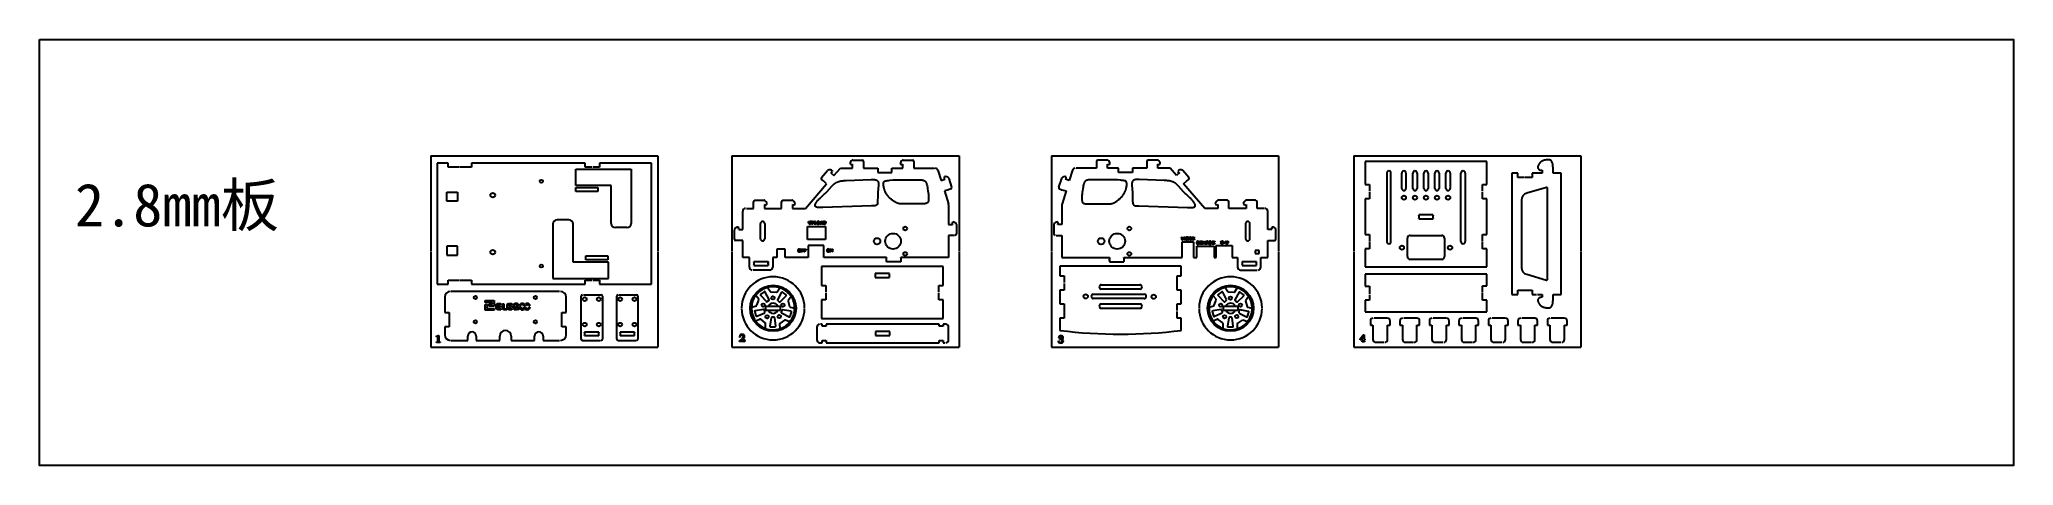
# Model space of a CAD drawing. Extents: x 4372 to 5754, y -1610 to -1311.
import ezdxf

# ---------------------------------------------------------------- set-up
doc = ezdxf.new("R2010")
doc.units = 0
doc.header["$MEASUREMENT"] = 0
doc.layers.get('0').update_dxf_attribs({"linetype": 'ByLayer'})
doc.layers.add('第四次打样', color=7, linetype='CONTINUOUS')

msp = doc.modelspace()

# ---------------------------------------------------------------- texts
at = {"insert": (4396.9, -1412), "char_height": 30, "width": 488.554, "attachment_point": 1}
msp.add_mtext('2.8mm{\\fSimSun|b0|i0|c134|p2;板}', dxfattribs=at)

# ---------------------------------------------------------------- linework, layer by layer
at = {"color": 5}
for p, q in [((4646, -1392.6), (4805, -1392.6)), ((4646, -1392.6), (4646, -1459.3)), ((4805, -1392.6), (4805, -1459.3)), ((4856.9, -1392.6), (5015.9, -1392.6)), ((4856.9, -1392.6), (4856.9, -1459.3)), ((5015.9, -1392.6), (5015.9, -1459.3)), ((5080.5, -1392.6), (5239.5, -1392.6)), ((5080.5, -1392.6), (5080.5, -1459.3)), ((5239.5, -1392.6), (5239.5, -1459.3)), ((5292.3, -1392.6), (5451.3, -1392.6)), ((5292.3, -1392.6), (5292.3, -1459.3)), ((5451.3, -1392.6), (5451.3, -1459.3)), ((4646, -1459.8), (4646, -1526.6)), ((4805, -1459.8), (4805, -1526.6)), ((4856.9, -1459.8), (4856.9, -1526.6)), ((5015.9, -1459.8), (5015.9, -1526.6)), ((5080.5, -1459.8), (5080.5, -1526.6)), ((5239.5, -1459.8), (5239.5, -1526.6)), ((5292.3, -1459.8), (5292.3, -1526.6)), ((5451.3, -1459.8), (5451.3, -1526.6)), ((4646, -1526.6), (4805, -1526.6)), ((4856.9, -1526.6), (5015.9, -1526.6)), ((5080.5, -1526.6), (5239.5, -1526.6)), ((5292.3, -1526.6), (5451.3, -1526.6))]:
    msp.add_line(p, q, dxfattribs=at)
msp.add_lwpolyline([(4372.1, -1311), (5754.1, -1311), (5754.1, -1609.6), (4372.1, -1609.6)], close=True)
at = {"layer": '第四次打样'}
for p, q in [((4941.6, -1395.6), (4948.1, -1395.6)), ((4976.7, -1395.6), (4983.2, -1395.6)), ((5119.6, -1395.6), (5113.1, -1395.6)), ((5154.8, -1395.6), (5148.3, -1395.6)), ((5425.3, -1395.8), (5425, -1395.9)), ((5425.5, -1395.7), (5425.3, -1395.8)), ((5425.8, -1395.6), (5425.5, -1395.7)), ((5426.1, -1395.6), (5425.8, -1395.6)), ((5426.4, -1395.5), (5426.1, -1395.6)), ((5426.7, -1395.4), (5426.4, -1395.5)), ((5427, -1395.4), (5426.7, -1395.4)), ((5427.3, -1395.4), (5427, -1395.4)), ((5427.6, -1395.3), (5427.3, -1395.4)), ((5427.9, -1395.3), (5427.6, -1395.3)), ((5428.1, -1395.3), (5427.9, -1395.3)), ((5428.3, -1395.3), (5428.1, -1395.3)), ((5428.4, -1395.3), (5428.3, -1395.3)), ((5428.6, -1395.3), (5428.4, -1395.3)), ((5428.7, -1395.3), (5428.6, -1395.3)), ((5428.9, -1395.3), (5428.7, -1395.3)), ((5429, -1395.3), (5428.9, -1395.3)), ((5429.1, -1395.3), (5429, -1395.3)), ((5429, -1395.3), (5429, -1395.3)), ((5429.2, -1395.4), (5429.1, -1395.3)), ((5429.3, -1395.4), (5429.2, -1395.4)), ((5429.2, -1395.4), (5429.2, -1395.4)), ((5429.4, -1395.4), (5429.3, -1395.4)), ((5429.5, -1395.4), (5429.4, -1395.4)), ((5429.6, -1395.5), (5429.5, -1395.4)), ((5429.5, -1395.4), (5429.5, -1395.4)), ((5429.7, -1395.5), (5429.6, -1395.5)), ((5429.8, -1395.6), (5429.7, -1395.5)), ((5429.7, -1395.5), (5429.7, -1395.5)), ((5429.9, -1395.6), (5429.8, -1395.6)), ((5430, -1395.6), (5429.9, -1395.6)), ((5429.9, -1395.6), (5429.9, -1395.6)), ((5429.9, -1395.6), (5429.9, -1395.6)), ((5430, -1395.7), (5430, -1395.6)), ((5430.1, -1395.7), (5430, -1395.7)), ((5430, -1395.7), (5430, -1395.7)), ((5430.2, -1395.8), (5430.1, -1395.7)), ((5430.1, -1395.7), (5430.1, -1395.7)), ((5430.1, -1395.7), (5430.1, -1395.7)), ((5430.3, -1395.8), (5430.2, -1395.8)), ((5430.2, -1395.8), (5430.2, -1395.8)), ((5430.2, -1395.8), (5430.2, -1395.8)), ((5430.3, -1395.9), (5430.3, -1395.8)), ((5430.3, -1395.9), (5430.3, -1395.9)), ((4658.2, -1397.6), (4650.4, -1397.6)), ((4650.4, -1397.6), (4650.4, -1400.6)), ((4650.4, -1400.6), (4650.4, -1479.6)), ((4658.2, -1400.6), (4658.2, -1397.6)), ((4666.1, -1400.6), (4658.2, -1400.6)), ((4674.5, -1400.6), (4666.7, -1400.6)), ((4677.3, -1397.6), (4674.5, -1397.6)), ((4674.5, -1397.6), (4674.5, -1400.6)), ((4680.7, -1397.6), (4677.3, -1397.6)), ((4688.7, -1397.6), (4680.7, -1397.6)), ((4721.7, -1397.6), (4688.7, -1397.6)), ((4754.2, -1397.6), (4721.7, -1397.6)), ((4754.2, -1400.6), (4754.2, -1397.6)), ((4758.9, -1400.6), (4754.2, -1400.6)), ((4764.2, -1400.6), (4759.5, -1400.6)), ((4800.5, -1397.6), (4764.2, -1397.6)), ((4764.2, -1397.6), (4764.2, -1400.6)), ((4800.5, -1482.6), (4800.5, -1397.6)), ((4919.6, -1407.7), (4923.9, -1402.8)), ((4921, -1410.2), (4919.7, -1409.1)), ((4928.3, -1406.4), (4932.8, -1401.3)), ((4932.8, -1401.3), (4941.4, -1401.3)), ((4949.1, -1396.6), (4949.1, -1398.3)), ((4949.1, -1398.3), (4949.1, -1401.3)), ((4949.1, -1401.3), (4959.1, -1401.3)), ((4959.1, -1401.3), (4959.1, -1404.3)), ((4959.1, -1404.3), (4968.9, -1404.3)), ((4968.9, -1404.3), (4968.9, -1401.3)), ((4968.9, -1401.3), (4976.5, -1401.3)), ((4984.2, -1396.6), (4984.2, -1398.3)), ((4984.2, -1398.3), (4984.2, -1401.3)), ((4984.2, -1401.3), (4998.6, -1401.3)), ((5001.1, -1402.7), (5003.3, -1409.9)), ((5008.8, -1408.4), (5010.7, -1414.6)), ((5087.5, -1408.4), (5085.6, -1414.6)), ((5095.2, -1402.7), (5093, -1409.9)), ((5112.1, -1401.3), (5097.8, -1401.3)), ((5112.1, -1396.6), (5112.1, -1398.3)), ((5112.1, -1398.3), (5112.1, -1401.3)), ((5127.5, -1401.3), (5119.8, -1401.3)), ((5127.5, -1404.3), (5127.5, -1401.3)), ((5137.3, -1404.3), (5127.5, -1404.3)), ((5147.3, -1401.3), (5137.3, -1401.3)), ((5137.3, -1401.3), (5137.3, -1404.3)), ((5147.3, -1396.6), (5147.3, -1398.3)), ((5147.3, -1398.3), (5147.3, -1401.3)), ((5163.6, -1401.3), (5155, -1401.3)), ((5168.1, -1406.4), (5163.6, -1401.3)), ((5176.8, -1407.7), (5172.5, -1402.8)), ((5175.4, -1410.2), (5176.7, -1409.1)), ((5385.3, -1396.6), (5300.3, -1396.6)), ((5300.3, -1396.6), (5300.3, -1412.7)), ((5315.3, -1404.7), (5315.3, -1452.7)), ((5318.3, -1452.7), (5318.3, -1404.7)), ((5325.8, -1415.4), (5325.8, -1404.7)), ((5328.8, -1404.7), (5328.8, -1415.4)), ((5333.6, -1415.4), (5333.6, -1404.7)), ((5336.6, -1404.7), (5336.6, -1415.4)), ((5341.3, -1415.4), (5341.3, -1404.7)), ((5344.3, -1404.7), (5344.3, -1415.4)), ((5349, -1415.4), (5349, -1404.7)), ((5352, -1404.7), (5352, -1415.4)), ((5356.8, -1415.4), (5356.8, -1404.7)), ((5359.8, -1404.7), (5359.8, -1415.4)), ((5367.3, -1452.7), (5367.3, -1404.7)), ((5370.3, -1404.7), (5370.3, -1452.7)), ((5385.3, -1412.7), (5385.3, -1396.6)), ((5407.1, -1404.7), (5402.8, -1404.7)), ((5402.8, -1404.7), (5402.8, -1489.7)), ((5407.1, -1407.7), (5407.1, -1404.7)), ((5411.7, -1407.7), (5407.1, -1407.7)), ((5417.1, -1407.7), (5412.3, -1407.7)), ((5424.1, -1404.7), (5417.1, -1404.7)), ((5417.1, -1404.7), (5417.1, -1407.7)), ((5421.3, -1399.8), (5421.2, -1399.9)), ((5421.2, -1399.9), (5421.2, -1400)), ((5421.2, -1400), (5421.2, -1400.1)), ((5421.2, -1400.1), (5421.2, -1400.2)), ((5421.2, -1400.2), (5421.2, -1400.2)), ((5421.2, -1400.2), (5421.2, -1400.3)), ((5421.2, -1400.3), (5421.2, -1400.4)), ((5421.2, -1400.4), (5421.2, -1400.4)), ((5421.2, -1400.4), (5421.2, -1400.5)), ((5421.2, -1400.5), (5421.2, -1400.6)), ((5421.2, -1400.6), (5421.2, -1400.7)), ((5421.2, -1400.7), (5421.2, -1400.7)), ((5421.2, -1400.7), (5421.2, -1400.8)), ((5421.2, -1400.8), (5421.2, -1400.9)), ((5421.2, -1400.9), (5421.2, -1400.9)), ((5421.2, -1400.9), (5421.2, -1401)), ((5421.2, -1401), (5421.2, -1401.1)), ((5421.2, -1401.1), (5421.2, -1401.1)), ((5421.2, -1401.1), (5421.2, -1401.1)), ((5421.2, -1401.1), (5421.2, -1401.2)), ((5421.2, -1401.2), (5421.2, -1401.2)), ((5421.2, -1401.2), (5421.2, -1401.2)), ((5421.2, -1401.2), (5421.3, -1401.3)), ((5421.4, -1399.5), (5421.3, -1399.6)), ((5421.3, -1399.6), (5421.3, -1399.8)), ((5421.3, -1401.3), (5421.3, -1401.3)), ((5421.3, -1401.3), (5421.3, -1401.3)), ((5421.3, -1401.3), (5421.3, -1401.3)), ((5421.3, -1401.3), (5421.3, -1401.4)), ((5421.3, -1401.4), (5421.3, -1401.4)), ((5421.3, -1401.4), (5421.3, -1401.4)), ((5421.3, -1401.4), (5421.3, -1401.5)), ((5421.3, -1401.5), (5421.4, -1401.5)), ((5421.5, -1399.1), (5421.4, -1399.2)), ((5421.4, -1399.2), (5421.4, -1399.4)), ((5421.4, -1399.4), (5421.4, -1399.5)), ((5421.4, -1401.5), (5421.4, -1401.5)), ((5421.4, -1401.5), (5421.4, -1401.6)), ((5421.4, -1401.6), (5421.4, -1401.6)), ((5421.4, -1401.6), (5421.4, -1401.6)), ((5421.4, -1401.6), (5421.4, -1401.7)), ((5421.4, -1401.7), (5421.5, -1401.7)), ((5421.6, -1398.9), (5421.5, -1399)), ((5421.5, -1399), (5421.5, -1399.1)), ((5421.5, -1401.7), (5421.5, -1401.7)), ((5421.5, -1401.7), (5421.5, -1401.7)), ((5421.5, -1401.7), (5421.5, -1401.8)), ((5421.5, -1401.8), (5421.5, -1401.8)), ((5421.5, -1401.8), (5421.6, -1401.8)), ((5421.7, -1398.7), (5421.6, -1398.9)), ((5421.6, -1401.8), (5421.6, -1401.8)), ((5421.6, -1401.8), (5421.6, -1401.9)), ((5421.6, -1401.9), (5421.6, -1401.9)), ((5421.6, -1401.9), (5421.7, -1401.9)), ((5421.8, -1398.5), (5421.7, -1398.6)), ((5421.7, -1398.6), (5421.7, -1398.7)), ((5421.7, -1401.9), (5421.7, -1402)), ((5421.7, -1402), (5421.7, -1402)), ((5421.7, -1402), (5421.7, -1402)), ((5421.7, -1402), (5421.8, -1402)), ((5421.9, -1398.3), (5421.8, -1398.4)), ((5421.8, -1398.4), (5421.8, -1398.5)), ((5421.8, -1402), (5421.8, -1402.1)), ((5421.8, -1402.1), (5421.8, -1402.1)), ((5421.8, -1402.1), (5421.9, -1402.1)), ((5422, -1398.2), (5421.9, -1398.3)), ((5421.9, -1402.1), (5421.9, -1402.1)), ((5421.9, -1402.1), (5421.9, -1402.1)), ((5421.9, -1402.1), (5422, -1402.2)), ((5422.1, -1398), (5422, -1398.1)), ((5422, -1398.1), (5422, -1398.2)), ((5422, -1402.2), (5422, -1402.2)), ((5422, -1402.2), (5422, -1402.2)), ((5422, -1402.2), (5422.1, -1402.2)), ((5422.2, -1397.9), (5422.1, -1398)), ((5422.1, -1402.2), (5422.1, -1402.3)), ((5422.1, -1402.3), (5422.2, -1402.3)), ((5422.3, -1397.8), (5422.2, -1397.9)), ((5422.2, -1402.3), (5422.2, -1402.3)), ((5422.2, -1402.3), (5422.2, -1402.3)), ((5422.2, -1402.3), (5422.3, -1402.4)), ((5422.4, -1397.6), (5422.3, -1397.7)), ((5422.3, -1397.7), (5422.3, -1397.8)), ((5422.3, -1402.4), (5422.4, -1402.4)), ((5422.5, -1397.5), (5422.4, -1397.6)), ((5422.4, -1402.4), (5422.5, -1402.4)), ((5422.6, -1397.4), (5422.5, -1397.5)), ((5422.5, -1402.4), (5422.6, -1402.5)), ((5422.7, -1397.3), (5422.6, -1397.4)), ((5422.6, -1402.5), (5422.7, -1402.5)), ((5422.8, -1397.2), (5422.7, -1397.3)), ((5422.7, -1402.5), (5422.8, -1402.5)), ((5422.9, -1397.1), (5422.8, -1397.2)), ((5422.8, -1397.2), (5422.8, -1397.2)), ((5422.8, -1402.5), (5422.9, -1402.6)), ((5423, -1397), (5422.9, -1397.1)), ((5422.9, -1402.6), (5423, -1402.6)), ((5423.1, -1396.9), (5423, -1397)), ((5423, -1402.6), (5423.1, -1402.6)), ((5423.2, -1396.8), (5423.1, -1396.9)), ((5423.1, -1402.6), (5423.3, -1402.6)), ((5423.3, -1396.8), (5423.2, -1396.8)), ((5423.4, -1396.7), (5423.3, -1396.8)), ((5423.3, -1402.6), (5423.4, -1402.6)), ((5423.5, -1396.6), (5423.4, -1396.7)), ((5423.4, -1402.6), (5423.5, -1402.7)), ((5423.7, -1396.6), (5423.5, -1396.6)), ((5423.5, -1402.7), (5423.7, -1402.7)), ((5423.8, -1396.5), (5423.7, -1396.6)), ((5423.7, -1402.7), (5423.8, -1402.7)), ((5423.9, -1396.4), (5423.8, -1396.5)), ((5423.8, -1402.7), (5423.9, -1402.7)), ((5424, -1396.4), (5423.9, -1396.4)), ((5423.9, -1402.7), (5424.1, -1402.7)), ((5424.2, -1396.2), (5424, -1396.4)), ((5424.1, -1402.7), (5424.1, -1404.7)), ((5424.5, -1396.1), (5424.2, -1396.2)), ((5424.7, -1396), (5424.5, -1396.1)), ((5425, -1395.9), (5424.7, -1396)), ((5430.4, -1395.9), (5430.3, -1395.9)), ((5430.3, -1395.9), (5430.3, -1395.9)), ((5430.4, -1396), (5430.4, -1395.9)), ((5430.5, -1396), (5430.4, -1396)), ((5430.4, -1396), (5430.4, -1396)), ((5430.5, -1396.1), (5430.5, -1396)), ((5430.6, -1396.1), (5430.5, -1396.1)), ((5430.6, -1396.2), (5430.6, -1396.1)), ((5430.7, -1396.3), (5430.6, -1396.2)), ((5430.7, -1396.4), (5430.7, -1396.3)), ((5430.8, -1396.4), (5430.7, -1396.4)), ((5430.8, -1396.5), (5430.8, -1396.4)), ((5430.9, -1396.6), (5430.8, -1396.5)), ((5430.9, -1396.7), (5430.9, -1396.6)), ((5431, -1396.8), (5430.9, -1396.7)), ((5431, -1396.9), (5431, -1396.8)), ((5431.1, -1397), (5431, -1396.9)), ((5431.1, -1397.1), (5431.1, -1397)), ((5431.2, -1397.3), (5431.1, -1397.1)), ((5431.2, -1397.4), (5431.2, -1397.3)), ((5431.3, -1397.5), (5431.2, -1397.4)), ((5431.3, -1397.6), (5431.3, -1397.5)), ((5431.3, -1397.8), (5431.3, -1397.6)), ((5431.4, -1397.9), (5431.3, -1397.8)), ((5431.5, -1398.2), (5431.4, -1397.9)), ((5431.5, -1398.5), (5431.5, -1398.2)), ((5431.6, -1398.9), (5431.5, -1398.5)), ((5431.6, -1399.3), (5431.6, -1398.9)), ((5431.7, -1399.7), (5431.6, -1399.3)), ((5431.7, -1400.1), (5431.7, -1399.7)), ((5431.8, -1400.5), (5431.7, -1400.1)), ((5431.8, -1401), (5431.8, -1400.5)), ((5431.8, -1404.7), (5431.8, -1401)), ((5437.5, -1404.7), (5431.8, -1404.7)), ((5437.5, -1489.7), (5437.5, -1404.7)), ((4657.2, -1418), (4664.8, -1418)), ((4657.2, -1424.3), (4657.2, -1418)), ((4664.8, -1418), (4664.8, -1424.3)), ((4908.3, -1429.4), (4923.2, -1412.2)), ((4923.2, -1412.2), (4921, -1410.2)), ((5008.4, -1416.3), (5005.6, -1417.2)), ((5005.6, -1417.2), (5008.4, -1426.3)), ((5010.1, -1415.8), (5008.4, -1416.3)), ((5086.3, -1415.8), (5087.9, -1416.3)), ((5087.9, -1416.3), (5090.8, -1417.2)), ((5090.8, -1417.2), (5088, -1426.3)), ((5173.1, -1412.2), (5175.4, -1410.2)), ((5188, -1429.4), (5173.1, -1412.2)), ((5300.3, -1412.7), (5303.3, -1412.7)), ((5303.3, -1422.7), (5300.3, -1422.7)), ((5300.3, -1422.7), (5300.3, -1447.8)), ((5303.3, -1412.7), (5303.3, -1417.4)), ((5303.3, -1418), (5303.3, -1422.7)), ((5382.3, -1417.4), (5382.3, -1412.7)), ((5382.3, -1412.7), (5385.3, -1412.7)), ((5382.3, -1422.7), (5382.3, -1418)), ((5385.3, -1422.7), (5382.3, -1422.7)), ((5385.3, -1447.8), (5385.3, -1422.7)), ((4664.8, -1424.3), (4657.2, -1424.3)), ((4864.4, -1443.2), (4864.4, -1431.4)), ((4867, -1429.4), (4871.9, -1429.4)), ((4871.9, -1426.4), (4871.9, -1424.7)), ((4871.9, -1429.4), (4871.9, -1426.4)), ((4872.9, -1423.7), (4879.4, -1423.7)), ((4879.6, -1429.4), (4891.6, -1429.4)), ((4891.6, -1426.4), (4891.6, -1424.7)), ((4891.6, -1429.4), (4891.6, -1426.4)), ((4892.6, -1423.7), (4899.1, -1423.7)), ((4899.3, -1429.4), (4908.3, -1429.4)), ((5008.5, -1426.9), (5008.5, -1440.6)), ((5087.9, -1426.9), (5087.9, -1440.6)), ((5197.1, -1429.4), (5188, -1429.4)), ((5203.8, -1423.7), (5197.3, -1423.7)), ((5204.8, -1426.4), (5204.8, -1424.7)), ((5204.8, -1429.4), (5204.8, -1426.4)), ((5216.8, -1429.4), (5204.8, -1429.4)), ((5223.5, -1423.7), (5217, -1423.7)), ((5224.5, -1426.4), (5224.5, -1424.7)), ((5224.5, -1429.4), (5224.5, -1426.4)), ((5229.4, -1429.4), (5224.5, -1429.4)), ((5232, -1443.2), (5232, -1431.4)), ((4858.7, -1451), (4858.7, -1444.5)), ((4876.8, -1450.7), (4876.8, -1440)), ((4879.8, -1440), (4879.8, -1450.7)), ((4909.9, -1442.1), (4922.4, -1442.1)), ((4909.9, -1451.1), (4909.9, -1442.1)), ((4922.4, -1451.1), (4909.9, -1451.1)), ((4922.4, -1442.1), (4922.4, -1451.1)), ((5012.6, -1448.3), (5008.5, -1448.3)), ((5008.5, -1448.3), (5008.5, -1463.9)), ((5014.2, -1440.8), (5014.2, -1447.3)), ((5082.2, -1440.8), (5082.2, -1447.3)), ((5083.8, -1448.3), (5087.9, -1448.3)), ((5087.9, -1448.3), (5087.9, -1463.9)), ((5216.5, -1440), (5216.5, -1450.7)), ((5219.5, -1450.7), (5219.5, -1440)), ((5237.7, -1451), (5237.7, -1444.5)), ((5300.3, -1447.8), (5303.3, -1447.8)), ((5303.3, -1447.8), (5303.3, -1452.5)), ((5329.8, -1463.2), (5329.8, -1450.3)), ((5331.8, -1448.3), (5353.8, -1448.3)), ((5355.8, -1450.3), (5355.8, -1463.2)), ((5382.3, -1452.5), (5382.3, -1447.8)), ((5382.3, -1447.8), (5385.3, -1447.8)), ((4664.8, -1455.8), (4657.2, -1455.8)), ((4657.2, -1455.8), (4657.2, -1462.1)), ((4657.2, -1462.1), (4664.8, -1462.1)), ((4664.8, -1462.1), (4664.8, -1455.8)), ((4861.4, -1452), (4859.7, -1452)), ((4864.4, -1452), (4861.4, -1452)), ((4864.4, -1463.9), (4864.4, -1452)), ((4869.1, -1463.9), (4864.4, -1463.9)), ((4869.1, -1466.9), (4869.1, -1463.9)), ((4888.2, -1463.9), (4885.4, -1463.9)), ((4885.4, -1463.9), (4885.4, -1466.9)), ((4894.2, -1457.9), (4888.2, -1457.9)), ((4888.2, -1457.9), (4888.2, -1463.9)), ((4894.2, -1463.9), (4894.2, -1457.9)), ((4910.3, -1463.9), (4894.2, -1463.9)), ((4921.3, -1455.4), (4910.3, -1455.4)), ((4910.3, -1455.4), (4910.3, -1463.9)), ((4921.3, -1463.9), (4921.3, -1455.4)), ((4965.1, -1463.9), (4921.3, -1463.9)), ((5008.5, -1463.9), (4975.1, -1463.9)), ((5087.9, -1463.9), (5121.3, -1463.9)), ((5131.3, -1463.9), (5172, -1463.9)), ((5172, -1463.9), (5172, -1452.9)), ((5172, -1452.9), (5180, -1452.9)), ((5180, -1452.9), (5180, -1455.4)), ((5180, -1455.4), (5180, -1463.9)), ((5180, -1463.9), (5182.4, -1463.9)), ((5182.4, -1463.9), (5182.4, -1455.9)), ((5182.4, -1455.9), (5194.4, -1455.9)), ((5194.4, -1455.9), (5194.4, -1463.9)), ((5194.4, -1463.9), (5196, -1463.9)), ((5196, -1463.9), (5196, -1455.4)), ((5196, -1455.4), (5207, -1455.4)), ((5207, -1455.4), (5207, -1463.9)), ((5207, -1463.9), (5210.9, -1463.9)), ((5210.9, -1463.9), (5210.9, -1466.9)), ((5226.1, -1458.9), (5223.1, -1458.9)), ((5223.1, -1458.9), (5223.1, -1460.9)), ((5223.1, -1460.9), (5226.1, -1460.9)), ((5226.1, -1460.9), (5226.1, -1458.9)), ((5227.2, -1466.9), (5227.2, -1463.9)), ((5227.2, -1463.9), (5232, -1463.9)), ((5232, -1463.9), (5232, -1452)), ((5232, -1452), (5235, -1452)), ((5235, -1452), (5236.7, -1452)), ((5303.3, -1457.8), (5300.3, -1457.8)), ((5300.3, -1457.8), (5300.3, -1470.4)), ((5303.3, -1453.1), (5303.3, -1457.8)), ((5382.3, -1457.8), (5382.3, -1453.1)), ((5385.3, -1457.8), (5382.3, -1457.8)), ((5385.3, -1470.4), (5385.3, -1457.8)), ((4869.1, -1470.6), (4869.1, -1466.9)), ((4883.4, -1472.6), (4871.7, -1472.6)), ((4885.4, -1466.9), (4885.4, -1470.6)), ((5004.7, -1470.1), (4919.7, -1470.1)), ((4919.7, -1470.1), (4919.7, -1483.4)), ((4975.1, -1466.9), (4965.1, -1466.9)), ((5004.7, -1483.4), (5004.7, -1470.1)), ((5171.5, -1469.9), (5086.5, -1469.9)), ((5086.5, -1469.9), (5086.5, -1476.6)), ((5086.5, -1476.6), (5089.5, -1476.6)), ((5089.5, -1476.6), (5089.5, -1481.4)), ((5121.3, -1466.9), (5131.3, -1466.9)), ((5168.5, -1486.6), (5168.5, -1476.6)), ((5168.5, -1476.6), (5171.5, -1476.6)), ((5171.5, -1476.6), (5171.5, -1469.9)), ((5210.9, -1466.9), (5210.9, -1470.6)), ((5212.9, -1472.6), (5224.6, -1472.6)), ((5227.2, -1470.6), (5227.2, -1466.9)), ((5300.3, -1470.4), (5385.3, -1470.4)), ((5385.3, -1475.4), (5300.3, -1475.4)), ((5300.3, -1475.4), (5300.3, -1483.8)), ((5353.8, -1465.2), (5331.8, -1465.2)), ((5385.3, -1483.6), (5385.3, -1475.4)), ((4650.4, -1479.6), (4650.4, -1482.6)), ((4650.4, -1482.6), (4658.2, -1482.6)), ((4655.8, -1491.6), (4655.8, -1502.3)), ((4658.2, -1482.6), (4658.2, -1479.6)), ((4658.2, -1479.6), (4666.1, -1479.6)), ((4736.2, -1487.6), (4660.4, -1487.6)), ((4666.7, -1479.6), (4674.5, -1479.6)), ((4674.5, -1479.6), (4674.5, -1482.6)), ((4674.5, -1482.6), (4677.3, -1482.6)), ((4677.3, -1482.6), (4680.7, -1482.6)), ((4680.7, -1482.6), (4688.7, -1482.6)), ((4688.7, -1482.6), (4721.7, -1482.6)), ((4721.7, -1482.6), (4754.2, -1482.6)), ((4740.8, -1502.3), (4740.8, -1491.6)), ((4751.3, -1491.9, 1.5), (4751.3, -1490.9, 1.5)), ((4751.3, -1516.4, 1.5), (4751.3, -1491.9, 1.5)), ((4752.9, -1489.9, 1.5), (4765.2, -1489.9, 1.5)), ((4754.2, -1482.6), (4754.2, -1479.6)), ((4754.2, -1479.6), (4758.9, -1479.6)), ((4759.5, -1479.6), (4764.2, -1479.6)), ((4764.2, -1479.6), (4764.2, -1482.6)), ((4764.2, -1482.6), (4800.5, -1482.6)), ((4766.2, -1490.9, 1.5), (4766.2, -1491.9, 1.5)), ((4766.2, -1491.9, 1.5), (4766.2, -1516.4, 1.5)), ((4776.2, -1491.9, 1.5), (4776.2, -1490.9, 1.5)), ((4776.2, -1516.4, 1.5), (4776.2, -1491.9, 1.5)), ((4777.8, -1489.9, 1.5), (4790.1, -1489.9, 1.5)), ((4791.1, -1490.9, 1.5), (4791.1, -1491.9, 1.5)), ((4791.1, -1491.9, 1.5), (4791.1, -1516.4, 1.5)), ((4919.7, -1483.4), (4922.7, -1483.4)), ((4922.7, -1483.4), (4922.7, -1488.1)), ((4922.7, -1488.7), (4922.7, -1493.4)), ((5001.7, -1488.1), (5001.7, -1483.4)), ((5001.7, -1483.4), (5004.7, -1483.4)), ((5001.7, -1493.4), (5001.7, -1488.7)), ((5089.5, -1486.6), (5086.5, -1486.6)), ((5086.5, -1486.6), (5086.5, -1496.3)), ((5089.5, -1482), (5089.5, -1486.6)), ((5109.9, -1489.6), (5145.5, -1489.6)), ((5115.5, -1482.9), (5142.5, -1482.9)), ((5142.5, -1485.9), (5115.5, -1485.9)), ((5171.5, -1486.6), (5168.5, -1486.6)), ((5171.5, -1496.3), (5171.5, -1486.6)), ((5300.3, -1483.8), (5303.3, -1483.8)), ((5303.3, -1483.8), (5303.3, -1489.3)), ((5303.3, -1489.9), (5303.3, -1493.8)), ((5382.3, -1488.3), (5382.3, -1483.6)), ((5382.3, -1483.6), (5385.3, -1483.6)), ((5382.3, -1493.6), (5382.3, -1488.9)), ((5402.8, -1489.7), (5407.1, -1489.7)), ((5407.1, -1489.7), (5407.1, -1486.7)), ((5407.1, -1486.7), (5417.1, -1486.7)), ((5417.1, -1486.7), (5417.1, -1489.7)), ((5417.1, -1489.7), (5420.2, -1489.7)), ((5420.8, -1489.7), (5424.1, -1489.7)), ((5421.6, -1492.6), (5421.5, -1492.6)), ((5421.5, -1492.6), (5421.5, -1492.6)), ((5421.7, -1492.5), (5421.6, -1492.5)), ((5421.6, -1492.5), (5421.6, -1492.5)), ((5421.6, -1492.5), (5421.6, -1492.6)), ((5421.6, -1492.6), (5421.6, -1492.6)), ((5421.8, -1492.4), (5421.7, -1492.4)), ((5421.7, -1492.4), (5421.7, -1492.4)), ((5421.7, -1492.4), (5421.7, -1492.4)), ((5421.7, -1492.4), (5421.7, -1492.5)), ((5421.9, -1492.3), (5421.8, -1492.3)), ((5421.8, -1492.3), (5421.8, -1492.3)), ((5421.8, -1492.3), (5421.8, -1492.4)), ((5422, -1492.2), (5421.9, -1492.2)), ((5421.9, -1492.2), (5421.9, -1492.3)), ((5421.9, -1492.3), (5421.9, -1492.3)), ((5422.1, -1492.2), (5422, -1492.2)), ((5422, -1492.2), (5422, -1492.2)), ((5422, -1492.2), (5422, -1492.2)), ((5422.2, -1492.1), (5422.1, -1492.1)), ((5422.1, -1492.1), (5422.1, -1492.2)), ((5422.3, -1492), (5422.2, -1492.1)), ((5422.2, -1492.1), (5422.2, -1492.1)), ((5422.2, -1492.1), (5422.2, -1492.1)), ((5422.4, -1492), (5422.3, -1492)), ((5422.5, -1492), (5422.4, -1492)), ((5422.6, -1491.9), (5422.5, -1492)), ((5422.7, -1491.9), (5422.6, -1491.9)), ((5422.8, -1491.9), (5422.7, -1491.9)), ((5422.9, -1491.8), (5422.8, -1491.9)), ((5423, -1491.8), (5422.9, -1491.8)), ((5423.1, -1491.8), (5423, -1491.8)), ((5423.3, -1491.8), (5423.1, -1491.8)), ((5423.4, -1491.8), (5423.3, -1491.8)), ((5423.5, -1491.7), (5423.4, -1491.8)), ((5423.7, -1491.7), (5423.5, -1491.7)), ((5423.8, -1491.7), (5423.7, -1491.7)), ((5423.9, -1491.7), (5423.8, -1491.7)), ((5424.1, -1491.7), (5423.9, -1491.7)), ((5424.1, -1489.7), (5424.1, -1491.7)), ((5431.8, -1493.4), (5431.8, -1489.7)), ((5431.8, -1489.7), (5437.5, -1489.7)), ((4655.8, -1502.3), (4658.8, -1502.3)), ((4658.8, -1502.3), (4658.8, -1512.3)), ((4737.8, -1512.3), (4737.8, -1502.3)), ((4737.8, -1502.3), (4740.8, -1502.3)), ((4880.7, -1500.9), (4880.7, -1497.9)), ((4880.7, -1497.9), (4890.7, -1497.9)), ((4890.7, -1500.9), (4880.7, -1500.9)), ((4890.7, -1497.9), (4890.7, -1500.9)), ((4922.7, -1493.4), (4919.7, -1493.4)), ((4919.7, -1493.4), (4919.7, -1506.6, 0)), ((5004.7, -1493.4), (5001.7, -1493.4)), ((5004.7, -1506.6), (5004.7, -1493.4)), ((5086.5, -1496.3), (5089.5, -1496.3)), ((5089.5, -1506.3), (5086.5, -1506.3)), ((5086.5, -1506.3), (5086.5, -1515)), ((5089.5, -1496.3), (5089.5, -1506.3)), ((5145.5, -1492.6), (5109.9, -1492.6)), ((5142.5, -1496.4), (5115.5, -1496.4)), ((5115.5, -1499.4), (5142.5, -1499.4)), ((5168.5, -1501), (5168.5, -1496.3)), ((5168.5, -1496.3), (5171.5, -1496.3)), ((5168.5, -1506.3), (5168.5, -1501.6)), ((5171.5, -1506.3), (5168.5, -1506.3)), ((5171.5, -1515), (5171.5, -1506.3)), ((5201, -1500.9), (5201, -1497.9)), ((5201, -1497.9), (5211, -1497.9)), ((5211, -1500.9), (5201, -1500.9)), ((5211, -1497.9), (5211, -1500.9)), ((5303.3, -1493.8), (5300.3, -1493.8)), ((5300.3, -1493.8), (5300.3, -1501.8)), ((5300.3, -1501.8), (5385.3, -1501.8)), ((5315.7, -1506.3), (5306.5, -1506.3)), ((5336.3, -1506.3), (5327.2, -1506.3)), ((5357, -1506.3), (5347.8, -1506.3)), ((5377.6, -1506.3), (5368.5, -1506.3)), ((5385.3, -1493.6), (5382.3, -1493.6)), ((5385.3, -1501.8), (5385.3, -1493.6)), ((5398.3, -1506.3), (5389.1, -1506.3)), ((5418.9, -1506.3), (5409.8, -1506.3)), ((5421.3, -1493.1), (5421.2, -1493.2)), ((5421.2, -1493.2), (5421.2, -1493.2)), ((5421.2, -1493.2), (5421.2, -1493.2)), ((5421.2, -1493.2), (5421.2, -1493.3)), ((5421.2, -1493.3), (5421.2, -1493.3)), ((5421.2, -1493.3), (5421.2, -1493.3)), ((5421.2, -1493.3), (5421.2, -1493.4)), ((5421.2, -1493.4), (5421.2, -1493.5)), ((5421.2, -1493.5), (5421.2, -1493.5)), ((5421.2, -1493.5), (5421.2, -1493.6)), ((5421.2, -1493.6), (5421.2, -1493.7)), ((5421.2, -1493.7), (5421.2, -1493.7)), ((5421.2, -1493.7), (5421.2, -1493.8)), ((5421.2, -1493.8), (5421.2, -1493.9)), ((5421.2, -1493.9), (5421.2, -1493.9)), ((5421.2, -1493.9), (5421.2, -1494)), ((5421.2, -1494), (5421.2, -1494.1)), ((5421.2, -1494.1), (5421.2, -1494.2)), ((5421.2, -1494.2), (5421.2, -1494.2)), ((5421.2, -1494.2), (5421.2, -1494.3)), ((5421.2, -1494.3), (5421.2, -1494.4)), ((5421.2, -1494.4), (5421.2, -1494.5)), ((5421.2, -1494.5), (5421.3, -1494.6)), ((5421.4, -1492.9), (5421.3, -1492.9)), ((5421.3, -1492.9), (5421.3, -1493)), ((5421.3, -1493), (5421.3, -1493)), ((5421.3, -1493), (5421.3, -1493)), ((5421.3, -1493), (5421.3, -1493)), ((5421.3, -1493), (5421.3, -1493.1)), ((5421.3, -1493.1), (5421.3, -1493.1)), ((5421.3, -1493.1), (5421.3, -1493.1)), ((5421.3, -1494.6), (5421.3, -1494.8)), ((5421.3, -1494.8), (5421.4, -1494.9)), ((5421.5, -1492.7), (5421.4, -1492.7)), ((5421.4, -1492.7), (5421.4, -1492.8)), ((5421.4, -1492.8), (5421.4, -1492.8)), ((5421.4, -1492.8), (5421.4, -1492.8)), ((5421.4, -1492.8), (5421.4, -1492.9)), ((5421.4, -1492.9), (5421.4, -1492.9)), ((5421.4, -1494.9), (5421.4, -1495)), ((5421.4, -1495), (5421.4, -1495.2)), ((5421.4, -1495.2), (5421.5, -1495.3)), ((5421.5, -1492.6), (5421.5, -1492.7)), ((5421.5, -1492.7), (5421.5, -1492.7)), ((5421.5, -1492.7), (5421.5, -1492.7)), ((5421.5, -1495.3), (5421.5, -1495.4)), ((5421.5, -1495.4), (5421.6, -1495.5)), ((5421.6, -1495.5), (5421.7, -1495.7)), ((5421.7, -1495.7), (5421.7, -1495.8)), ((5421.7, -1495.8), (5421.8, -1495.9)), ((5421.8, -1495.9), (5421.8, -1496)), ((5421.8, -1496), (5421.9, -1496.1)), ((5421.9, -1496.1), (5422, -1496.2)), ((5422, -1496.2), (5422, -1496.3)), ((5422, -1496.3), (5422.1, -1496.4)), ((5422.1, -1496.4), (5422.2, -1496.5)), ((5422.2, -1496.5), (5422.3, -1496.6)), ((5422.3, -1496.6), (5422.3, -1496.7)), ((5422.3, -1496.7), (5422.4, -1496.8)), ((5422.4, -1496.8), (5422.5, -1496.9)), ((5422.5, -1496.9), (5422.6, -1497)), ((5422.6, -1497), (5422.7, -1497.1)), ((5422.7, -1497.1), (5422.8, -1497.2)), ((5422.8, -1497.2), (5422.8, -1497.2)), ((5422.8, -1497.2), (5422.9, -1497.3)), ((5422.9, -1497.3), (5423, -1497.4)), ((5423, -1497.4), (5423.1, -1497.5)), ((5423.1, -1497.5), (5423.2, -1497.6)), ((5423.2, -1497.6), (5423.3, -1497.6)), ((5423.3, -1497.6), (5423.4, -1497.7)), ((5423.4, -1497.7), (5423.5, -1497.8)), ((5423.5, -1497.8), (5423.7, -1497.8)), ((5423.7, -1497.8), (5423.8, -1497.9)), ((5423.8, -1497.9), (5423.9, -1498)), ((5423.9, -1498), (5424, -1498)), ((5424, -1498), (5424.2, -1498.2)), ((5424.2, -1498.2), (5424.5, -1498.3)), ((5424.5, -1498.3), (5424.7, -1498.4)), ((5424.7, -1498.4), (5425, -1498.5)), ((5425, -1498.5), (5425.3, -1498.6)), ((5425.3, -1498.6), (5425.5, -1498.7)), ((5425.5, -1498.7), (5425.8, -1498.8)), ((5425.8, -1498.8), (5426.1, -1498.8)), ((5426.1, -1498.8), (5426.4, -1498.9)), ((5426.4, -1498.9), (5426.7, -1499)), ((5426.7, -1499), (5427, -1499)), ((5427, -1499), (5427.3, -1499)), ((5427.3, -1499), (5427.6, -1499.1)), ((5427.6, -1499.1), (5427.9, -1499.1)), ((5427.9, -1499.1), (5428.1, -1499.1)), ((5428.1, -1499.1), (5428.3, -1499.1)), ((5428.3, -1499.1), (5428.4, -1499.1)), ((5428.4, -1499.1), (5428.6, -1499.1)), ((5428.6, -1499.1), (5428.7, -1499.1)), ((5428.7, -1499.1), (5428.9, -1499.1)), ((5428.9, -1499.1), (5429, -1499.1)), ((5429, -1499.1), (5429, -1499.1)), ((5429, -1499.1), (5429.1, -1499.1)), ((5429.1, -1499.1), (5429.2, -1499)), ((5429.2, -1499), (5429.2, -1499)), ((5429.2, -1499), (5429.3, -1499)), ((5429.3, -1499), (5429.4, -1499)), ((5429.4, -1499), (5429.5, -1499)), ((5429.5, -1499), (5429.6, -1498.9)), ((5429.5, -1499), (5429.5, -1499)), ((5429.6, -1498.9), (5429.7, -1498.9)), ((5429.7, -1498.9), (5429.8, -1498.8)), ((5429.7, -1498.9), (5429.7, -1498.9)), ((5429.8, -1498.8), (5429.9, -1498.8)), ((5429.9, -1498.8), (5429.9, -1498.8)), ((5429.9, -1498.8), (5429.9, -1498.8)), ((5429.9, -1498.8), (5430, -1498.8)), ((5430, -1498.8), (5430, -1498.7)), ((5430, -1498.7), (5430, -1498.7)), ((5430, -1498.7), (5430.1, -1498.7)), ((5430.1, -1498.7), (5430.2, -1498.6)), ((5430.1, -1498.7), (5430.1, -1498.7)), ((5430.1, -1498.7), (5430.1, -1498.7)), ((5430.2, -1498.6), (5430.2, -1498.6)), ((5430.2, -1498.6), (5430.2, -1498.6)), ((5430.2, -1498.6), (5430.3, -1498.6)), ((5430.3, -1498.5), (5430.4, -1498.4)), ((5430.3, -1498.6), (5430.3, -1498.5)), ((5430.3, -1498.5), (5430.3, -1498.5)), ((5430.3, -1498.5), (5430.3, -1498.5)), ((5430.4, -1498.4), (5430.4, -1498.4)), ((5430.4, -1498.4), (5430.4, -1498.4)), ((5430.4, -1498.4), (5430.5, -1498.4)), ((5439.6, -1506.3), (5430.4, -1506.3)), ((5430.5, -1498.4), (5430.5, -1498.3)), ((5430.5, -1498.3), (5430.6, -1498.3)), ((5430.6, -1498.2), (5430.7, -1498.1)), ((5430.6, -1498.3), (5430.6, -1498.2)), ((5430.7, -1498.1), (5430.7, -1498)), ((5430.7, -1498), (5430.8, -1498)), ((5430.8, -1497.9), (5430.9, -1497.8)), ((5430.8, -1498), (5430.8, -1497.9)), ((5430.9, -1497.7), (5431, -1497.6)), ((5430.9, -1497.8), (5430.9, -1497.7)), ((5431, -1497.5), (5431.1, -1497.4)), ((5431, -1497.6), (5431, -1497.5)), ((5431.1, -1497.3), (5431.2, -1497.1)), ((5431.1, -1497.4), (5431.1, -1497.3)), ((5431.2, -1497), (5431.3, -1496.9)), ((5431.2, -1497.1), (5431.2, -1497)), ((5431.3, -1496.6), (5431.4, -1496.5)), ((5431.3, -1496.8), (5431.3, -1496.6)), ((5431.3, -1496.9), (5431.3, -1496.8)), ((5431.4, -1496.5), (5431.5, -1496.2)), ((5431.5, -1495.9), (5431.6, -1495.5)), ((5431.5, -1496.2), (5431.5, -1495.9)), ((5431.6, -1495.1), (5431.7, -1494.7)), ((5431.6, -1495.5), (5431.6, -1495.1)), ((5431.7, -1494.3), (5431.8, -1493.9)), ((5431.7, -1494.7), (5431.7, -1494.3)), ((5431.8, -1493.9), (5431.8, -1493.4)), ((4658.8, -1512.3), (4655.8, -1512.3)), ((4655.8, -1512.3), (4655.8, -1517.9)), ((4671.9, -1521.9), (4671.9, -1518.9)), ((4677.9, -1518.9), (4677.9, -1521.9)), ((4694.3, -1521.9), (4694.3, -1518.9)), ((4702.3, -1518.9), (4702.3, -1521.9)), ((4718.7, -1521.9), (4718.7, -1518.9)), ((4724.7, -1518.9), (4724.7, -1521.9)), ((4740.8, -1512.3), (4737.8, -1512.3)), ((4740.8, -1517.9), (4740.8, -1512.3)), ((4751.3, -1521.1, 1.5), (4751.3, -1516.4, 1.5)), ((4766.2, -1516.4, 1.5), (4766.2, -1521.1, 1.5)), ((4776.2, -1521.1, 1.5), (4776.2, -1516.4, 1.5)), ((4791.1, -1516.4, 1.5), (4791.1, -1521.1, 1.5)), ((4916.3, -1512.6), (4916.3, -1521.5)), ((4920.1, -1510.6), (4918.9, -1510.6)), ((4919.7, -1506.6, 0), (5004.7, -1506.6)), ((5001.9, -1510.6), (4922.9, -1510.6)), ((5006.6, -1510.6), (5004.7, -1510.6)), ((5008.6, -1521.5), (5008.6, -1512.6)), ((5303.9, -1508.3), (5303.9, -1511.2)), ((5303.9, -1511.2), (5305.7, -1511.2)), ((5305.7, -1511.2), (5305.7, -1521.2)), ((5315.9, -1521.2), (5315.9, -1511.2)), ((5315.9, -1511.2), (5317.7, -1511.2)), ((5317.7, -1511.2), (5317.7, -1508.3)), ((5324.6, -1508.3), (5324.6, -1511.2)), ((5324.6, -1511.2), (5326.4, -1511.2)), ((5326.4, -1511.2), (5326.4, -1521.2)), ((5336.5, -1521.2), (5336.5, -1511.2)), ((5336.5, -1511.2), (5338.3, -1511.2)), ((5338.3, -1511.2), (5338.3, -1508.3)), ((5345.2, -1508.3), (5345.2, -1511.2)), ((5345.2, -1511.2), (5347, -1511.2)), ((5347, -1511.2), (5347, -1521.2)), ((5357.2, -1521.2), (5357.2, -1511.2)), ((5357.2, -1511.2), (5359, -1511.2)), ((5359, -1511.2), (5359, -1508.3)), ((5365.9, -1508.3), (5365.9, -1511.2)), ((5365.9, -1511.2), (5367.7, -1511.2)), ((5367.7, -1511.2), (5367.7, -1521.2)), ((5377.8, -1521.2), (5377.8, -1511.2)), ((5377.8, -1511.2), (5379.6, -1511.2)), ((5379.6, -1511.2), (5379.6, -1508.3)), ((5386.5, -1508.3), (5386.5, -1511.2)), ((5386.5, -1511.2), (5388.3, -1511.2)), ((5388.3, -1511.2), (5388.3, -1521.2)), ((5398.5, -1521.2), (5398.5, -1511.2)), ((5398.5, -1511.2), (5400.3, -1511.2)), ((5400.3, -1511.2), (5400.3, -1508.3)), ((5407.2, -1508.3), (5407.2, -1511.2)), ((5407.2, -1511.2), (5409, -1511.2)), ((5409, -1511.2), (5409, -1521.2)), ((5419.1, -1521.2), (5419.1, -1511.2)), ((5419.1, -1511.2), (5420.9, -1511.2)), ((5420.9, -1511.2), (5420.9, -1508.3)), ((5427.8, -1508.3), (5427.8, -1511.2)), ((5427.8, -1511.2), (5429.6, -1511.2)), ((5429.6, -1511.2), (5429.6, -1521.2)), ((5439.8, -1521.2), (5439.8, -1511.2)), ((5439.8, -1511.2), (5441.6, -1511.2)), ((5441.6, -1511.2), (5441.6, -1508.3)), ((4660.4, -1521.9), (4671.9, -1521.9)), ((4677.9, -1521.9), (4694.3, -1521.9)), ((4702.3, -1521.9), (4718.7, -1521.9)), ((4724.7, -1521.9), (4736.2, -1521.9)), ((4764.6, -1522.1, 1.5), (4752.3, -1522.1, 1.5)), ((4789.5, -1522.1, 1.5), (4777.2, -1522.1, 1.5)), ((4918.3, -1523.5), (4920.1, -1523.5)), ((4922.9, -1523.5), (5001.9, -1523.5)), ((5004.7, -1523.5), (5006, -1523.5)), ((5307.7, -1523.2), (5313.4, -1523.2)), ((5328.4, -1523.2), (5334.1, -1523.2)), ((5349, -1523.2), (5354.7, -1523.2)), ((5369.7, -1523.2), (5375.4, -1523.2)), ((5390.3, -1523.2), (5396, -1523.2)), ((5411, -1523.2), (5416.7, -1523.2)), ((5431.6, -1523.2), (5437.3, -1523.2))]:
    msp.add_line(p, q, dxfattribs=at)
at = {"layer": '第四次打样', "color": 1}
for p, q in [((4747.6, -1413.4), (4747.6, -1401.9)), ((4747.6, -1401.9), (4786.3, -1401.9)), ((4786.3, -1401.9), (4786.3, -1439.9)), ((4936.8, -1409.8), (4954.4, -1409.2)), ((4954.4, -1409.2), (4955.2, -1409.2)), ((4955.2, -1409.2), (4955.6, -1409.2)), ((4955.6, -1409.2), (4955.9, -1409.2)), ((4955.9, -1409.2), (4956.2, -1409.2)), ((4956.2, -1409.2), (4956.5, -1409.2)), ((4956.5, -1409.2), (4956.8, -1409.2)), ((4956.8, -1409.2), (4956.9, -1409.2)), ((4956.9, -1409.2), (4957, -1409.3)), ((4957, -1409.3), (4957.1, -1409.3)), ((4957.1, -1409.3), (4957.2, -1409.3)), ((4957.2, -1409.3), (4957.4, -1409.3)), ((4957.4, -1409.3), (4957.5, -1409.3)), ((4957.5, -1409.3), (4957.6, -1409.4)), ((4957.6, -1409.4), (4957.7, -1409.4)), ((4957.7, -1409.4), (4957.8, -1409.4)), ((4957.8, -1409.4), (4957.9, -1409.5)), ((4957.9, -1409.5), (4957.9, -1409.5)), ((4957.9, -1409.5), (4958, -1409.6)), ((4958, -1409.6), (4958.1, -1409.6)), ((4958.1, -1409.6), (4958.1, -1409.6)), ((4958.1, -1409.6), (4958.2, -1409.6)), ((4958.2, -1409.6), (4958.2, -1409.6)), ((4958.2, -1409.6), (4958.3, -1409.7)), ((4958.3, -1409.7), (4958.3, -1409.7)), ((4958.3, -1409.7), (4958.3, -1409.7)), ((4966.6, -1409.8), (4967.5, -1409.7)), ((4967.5, -1409.7), (4969.5, -1409.5)), ((4969.5, -1409.5), (4971.9, -1409.4)), ((4971.9, -1409.4), (4974.5, -1409.3)), ((4974.5, -1409.3), (4985, -1409.4)), ((4985, -1409.4), (4988.9, -1409.4)), ((4988.9, -1409.4), (4989.5, -1409.5)), ((4989.5, -1409.5), (4989.7, -1409.5)), ((4989.7, -1409.5), (4990, -1409.5)), ((4990, -1409.5), (4990.2, -1409.5)), ((4990.2, -1409.5), (4990.4, -1409.6)), ((4990.4, -1409.6), (4990.5, -1409.6)), ((4990.5, -1409.6), (4990.6, -1409.6)), ((4990.6, -1409.6), (4990.7, -1409.6)), ((4990.7, -1409.6), (4990.8, -1409.7)), ((4990.8, -1409.7), (4990.9, -1409.7)), ((4990.9, -1409.7), (4991, -1409.7)), ((5105.5, -1409.7), (5105.4, -1409.7)), ((5105.6, -1409.7), (5105.5, -1409.7)), ((5105.7, -1409.6), (5105.6, -1409.7)), ((5105.8, -1409.6), (5105.7, -1409.6)), ((5105.9, -1409.6), (5105.8, -1409.6)), ((5106, -1409.6), (5105.9, -1409.6)), ((5106.2, -1409.5), (5106, -1409.6)), ((5106.4, -1409.5), (5106.2, -1409.5)), ((5106.6, -1409.5), (5106.4, -1409.5)), ((5106.9, -1409.5), (5106.6, -1409.5)), ((5107.4, -1409.4), (5106.9, -1409.5)), ((5111.4, -1409.4), (5107.4, -1409.4)), ((5121.8, -1409.3), (5111.4, -1409.4)), ((5124.5, -1409.4), (5121.8, -1409.3)), ((5126.8, -1409.5), (5124.5, -1409.4)), ((5128.9, -1409.7), (5126.8, -1409.5)), ((5129.7, -1409.8), (5128.9, -1409.7)), ((5138.1, -1409.7), (5138, -1409.7)), ((5138.2, -1409.6), (5138.1, -1409.6)), ((5138.1, -1409.6), (5138.1, -1409.7)), ((5138.1, -1409.7), (5138.1, -1409.7)), ((5138.3, -1409.6), (5138.2, -1409.6)), ((5138.2, -1409.6), (5138.2, -1409.6)), ((5138.4, -1409.5), (5138.3, -1409.6)), ((5138.3, -1409.6), (5138.3, -1409.6)), ((5138.5, -1409.5), (5138.4, -1409.5)), ((5138.6, -1409.4), (5138.5, -1409.5)), ((5138.7, -1409.4), (5138.6, -1409.4)), ((5138.8, -1409.4), (5138.7, -1409.4)), ((5138.9, -1409.3), (5138.8, -1409.4)), ((5139, -1409.3), (5138.9, -1409.3)), ((5139.1, -1409.3), (5139, -1409.3)), ((5139.2, -1409.3), (5139.1, -1409.3)), ((5139.3, -1409.3), (5139.2, -1409.3)), ((5139.5, -1409.2), (5139.3, -1409.3)), ((5139.6, -1409.2), (5139.5, -1409.2)), ((5139.9, -1409.2), (5139.6, -1409.2)), ((5140.1, -1409.2), (5139.9, -1409.2)), ((5140.4, -1409.2), (5140.1, -1409.2)), ((5140.8, -1409.2), (5140.4, -1409.2)), ((5141.1, -1409.2), (5140.8, -1409.2)), ((5141.9, -1409.2), (5141.1, -1409.2)), ((5159.6, -1409.8), (5141.9, -1409.2)), ((4772.3, -1413.4), (4747.6, -1413.4)), ((4772.3, -1439.9), (4772.3, -1413.4)), ((4917.1, -1423.6), (4917.5, -1423.3)), ((4917.5, -1423.3), (4917.8, -1422.9)), ((4917.8, -1422.9), (4918.2, -1422.5)), ((4918.2, -1422.5), (4918.6, -1422.2)), ((4918.6, -1422.2), (4921, -1420)), ((4921, -1420), (4921.5, -1419.5)), ((4921.5, -1419.5), (4922.1, -1418.9)), ((4922.1, -1418.9), (4923.4, -1417.7)), ((4923.4, -1417.7), (4926.9, -1413.9)), ((4926.9, -1413.9), (4927.7, -1413)), ((4927.7, -1413), (4928.1, -1412.6)), ((4928.1, -1412.6), (4928.2, -1412.5)), ((4928.2, -1412.5), (4928.4, -1412.3)), ((4928.4, -1412.3), (4928.6, -1412.2)), ((4928.6, -1412.2), (4928.7, -1412)), ((4928.7, -1412), (4928.9, -1411.9)), ((4928.9, -1411.9), (4929, -1411.8)), ((4929, -1411.8), (4929.2, -1411.7)), ((4929.2, -1411.7), (4929.3, -1411.6)), ((4929.3, -1411.6), (4929.5, -1411.5)), ((4929.5, -1411.5), (4929.6, -1411.4)), ((4929.6, -1411.4), (4929.8, -1411.3)), ((4929.8, -1411.3), (4929.9, -1411.2)), ((4929.9, -1411.2), (4930.1, -1411.1)), ((4930.1, -1411.1), (4930.3, -1411)), ((4930.3, -1411), (4930.5, -1411)), ((4930.5, -1411), (4930.7, -1410.9)), ((4930.7, -1410.9), (4930.8, -1410.8)), ((4930.8, -1410.8), (4931, -1410.7)), ((4931, -1410.7), (4931.2, -1410.7)), ((4931.2, -1410.7), (4931.5, -1410.6)), ((4931.5, -1410.6), (4931.7, -1410.5)), ((4931.7, -1410.5), (4931.9, -1410.5)), ((4931.9, -1410.5), (4932.1, -1410.4)), ((4932.1, -1410.4), (4932.3, -1410.3)), ((4932.3, -1410.3), (4932.6, -1410.3)), ((4932.6, -1410.3), (4932.8, -1410.2)), ((4932.8, -1410.2), (4933.4, -1410.1)), ((4933.4, -1410.1), (4933.9, -1410.1)), ((4933.9, -1410.1), (4934.5, -1410)), ((4934.5, -1410), (4935.2, -1409.9)), ((4935.2, -1409.9), (4936.8, -1409.8)), ((4958.3, -1409.7), (4958.4, -1409.7)), ((4958.4, -1409.7), (4958.5, -1409.8)), ((4958.5, -1409.8), (4958.5, -1409.9)), ((4958.5, -1409.9), (4958.6, -1409.9)), ((4958.6, -1409.9), (4958.6, -1409.9)), ((4958.6, -1409.9), (4958.7, -1410)), ((4958.7, -1410), (4958.7, -1410)), ((4958.7, -1410), (4958.7, -1410)), ((4958.7, -1410), (4958.8, -1410.1)), ((4958.8, -1410.1), (4958.8, -1410.1)), ((4958.8, -1410.1), (4958.8, -1410.1)), ((4958.8, -1410.1), (4958.9, -1410.2)), ((4958.9, -1410.2), (4958.9, -1410.2)), ((4958.9, -1410.2), (4958.9, -1410.3)), ((4958.9, -1410.3), (4959, -1410.3)), ((4959, -1420.9), (4958.9, -1424.6)), ((4959, -1410.3), (4959, -1410.3)), ((4959, -1410.3), (4959, -1410.4)), ((4959, -1410.4), (4959.1, -1410.4)), ((4959.1, -1418.2), (4959, -1420.9)), ((4959.1, -1410.4), (4959.1, -1410.5)), ((4959.1, -1410.5), (4959.1, -1410.5)), ((4959.1, -1410.5), (4959.2, -1410.6)), ((4959.4, -1413.2), (4959.1, -1418.2)), ((4959.2, -1410.6), (4959.2, -1410.6)), ((4959.2, -1410.6), (4959.2, -1410.7)), ((4959.2, -1410.7), (4959.2, -1410.8)), ((4959.2, -1410.8), (4959.3, -1410.8)), ((4959.3, -1410.8), (4959.3, -1410.9)), ((4959.3, -1410.9), (4959.3, -1410.9)), ((4959.3, -1410.9), (4959.3, -1411)), ((4959.3, -1411), (4959.3, -1411.1)), ((4959.3, -1411.1), (4959.4, -1411.2)), ((4959.4, -1411.2), (4959.4, -1411.2)), ((4959.4, -1411.2), (4959.4, -1411.3)), ((4959.4, -1411.3), (4959.4, -1411.4)), ((4959.4, -1411.4), (4959.4, -1411.5)), ((4959.4, -1411.5), (4959.4, -1411.6)), ((4959.4, -1411.6), (4959.4, -1411.6)), ((4959.4, -1411.6), (4959.4, -1411.7)), ((4959.4, -1411.7), (4959.5, -1411.9)), ((4959.5, -1412.8), (4959.4, -1413.2)), ((4959.5, -1411.9), (4959.5, -1412.1)), ((4959.5, -1412.1), (4959.5, -1412.3)), ((4959.5, -1412.3), (4959.5, -1412.8)), ((4963, -1412), (4963.1, -1411.8)), ((4963, -1412.2), (4963, -1412)), ((4963, -1412.4), (4963, -1412.2)), ((4963, -1412.7), (4963, -1412.4)), ((4963, -1412.9), (4963, -1412.7)), ((4963.1, -1413.2), (4963, -1412.9)), ((4963.1, -1411.3), (4963.1, -1411.2)), ((4963.1, -1411.2), (4963.2, -1411.2)), ((4963.1, -1411.4), (4963.1, -1411.3)), ((4963.1, -1411.5), (4963.1, -1411.4)), ((4963.1, -1411.6), (4963.1, -1411.5)), ((4963.1, -1411.8), (4963.1, -1411.6)), ((4963.1, -1413.6), (4963.1, -1413.2)), ((4963.2, -1414), (4963.1, -1413.6)), ((4963.2, -1411), (4963.2, -1410.9)), ((4963.2, -1410.9), (4963.3, -1410.9)), ((4963.2, -1411.1), (4963.2, -1411)), ((4963.2, -1411), (4963.2, -1411)), ((4963.2, -1411), (4963.2, -1411)), ((4963.2, -1411), (4963.2, -1411)), ((4963.2, -1411.2), (4963.2, -1411.1)), ((4963.2, -1411.1), (4963.2, -1411.1)), ((4963.2, -1414.4), (4963.2, -1414)), ((4963.3, -1414.8), (4963.2, -1414.4)), ((4963.3, -1410.8), (4963.3, -1410.7)), ((4963.3, -1410.7), (4963.4, -1410.7)), ((4963.3, -1410.9), (4963.3, -1410.8)), ((4963.3, -1410.8), (4963.3, -1410.8)), ((4963.3, -1410.8), (4963.3, -1410.8)), ((4963.3, -1410.8), (4963.3, -1410.8)), ((4963.3, -1410.9), (4963.3, -1410.9)), ((4963.4, -1415.2), (4963.3, -1414.8)), ((4963.4, -1410.7), (4963.4, -1410.6)), ((4963.4, -1410.6), (4963.4, -1410.6)), ((4963.4, -1410.6), (4963.4, -1410.6)), ((4963.4, -1410.6), (4963.5, -1410.6)), ((4963.4, -1410.7), (4963.4, -1410.7)), ((4963.5, -1415.7), (4963.4, -1415.2)), ((4963.5, -1410.6), (4963.5, -1410.5)), ((4963.5, -1410.5), (4963.5, -1410.5)), ((4963.5, -1410.5), (4963.5, -1410.5)), ((4963.5, -1410.5), (4963.5, -1410.5)), ((4963.5, -1410.5), (4963.5, -1410.5)), ((4963.5, -1410.5), (4963.6, -1410.5)), ((4963.6, -1416), (4963.5, -1415.7)), ((4963.6, -1410.5), (4963.6, -1410.4)), ((4963.6, -1410.4), (4963.6, -1410.4)), ((4963.6, -1410.4), (4963.6, -1410.4)), ((4963.6, -1410.4), (4963.6, -1410.4)), ((4963.6, -1410.4), (4963.7, -1410.4)), ((4963.6, -1410.5), (4963.6, -1410.5)), ((4963.6, -1410.5), (4963.6, -1410.5)), ((4963.6, -1416.2), (4963.6, -1416)), ((4963.7, -1416.4), (4963.6, -1416.2)), ((4963.7, -1410.4), (4963.8, -1410.3)), ((4963.7, -1410.4), (4963.7, -1410.4)), ((4963.7, -1410.4), (4963.7, -1410.4)), ((4963.7, -1410.4), (4963.7, -1410.4)), ((4963.7, -1410.4), (4963.7, -1410.4)), ((4963.8, -1416.7), (4963.7, -1416.4)), ((4963.8, -1410.3), (4963.8, -1410.3)), ((4963.8, -1410.3), (4963.9, -1410.3)), ((4963.9, -1416.9), (4963.8, -1416.7)), ((4963.9, -1410.3), (4964, -1410.2)), ((4963.9, -1410.3), (4963.9, -1410.3)), ((4964, -1417.2), (4963.9, -1416.9)), ((4964, -1410.2), (4964.1, -1410.2)), ((4964.1, -1417.4), (4964, -1417.2)), ((4964.1, -1410.2), (4964.1, -1410.2)), ((4964.1, -1410.2), (4964.2, -1410.2)), ((4964.2, -1417.7), (4964.1, -1417.4)), ((4964.2, -1410.2), (4964.3, -1410.1)), ((4964.3, -1417.9), (4964.2, -1417.7)), ((4964.3, -1410.1), (4964.4, -1410.1)), ((4964.4, -1418.1), (4964.3, -1417.9)), ((4964.4, -1410.1), (4964.6, -1410.1)), ((4964.5, -1418.4), (4964.4, -1418.1)), ((4964.7, -1418.6), (4964.5, -1418.4)), ((4964.6, -1410.1), (4964.8, -1410)), ((4964.8, -1418.9), (4964.7, -1418.6)), ((4964.8, -1410), (4965, -1410)), ((4965, -1419.1), (4964.8, -1418.9)), ((4965, -1410), (4965.3, -1409.9)), ((4965.1, -1419.3), (4965, -1419.1)), ((4965.3, -1419.6), (4965.1, -1419.3)), ((4965.3, -1409.9), (4965.9, -1409.9)), ((4965.4, -1419.8), (4965.3, -1419.6)), ((4965.6, -1420.1), (4965.4, -1419.8)), ((4965.8, -1420.3), (4965.6, -1420.1)), ((4966, -1420.5), (4965.8, -1420.3)), ((4965.9, -1409.9), (4966.6, -1409.8)), ((4966.2, -1420.8), (4966, -1420.5)), ((4966.4, -1421), (4966.2, -1420.8)), ((4966.6, -1421.2), (4966.4, -1421)), ((4966.8, -1421.5), (4966.6, -1421.2)), ((4967.3, -1421.9), (4966.8, -1421.5)), ((4967.8, -1422.4), (4967.3, -1421.9)), ((4968.2, -1422.8), (4967.8, -1422.4)), ((4968.7, -1423.3), (4968.2, -1422.8)), ((4969.2, -1423.6), (4968.7, -1423.3)), ((4991, -1409.7), (4991, -1409.7)), ((4991, -1409.7), (4991.1, -1409.8)), ((4991.1, -1409.8), (4991.2, -1409.8)), ((4991.2, -1409.8), (4991.3, -1409.8)), ((4991.3, -1409.8), (4991.4, -1409.9)), ((4991.4, -1409.9), (4991.5, -1409.9)), ((4991.5, -1409.9), (4991.5, -1409.9)), ((4991.5, -1409.9), (4991.6, -1410)), ((4991.6, -1410), (4991.7, -1410)), ((4991.7, -1410), (4991.7, -1410.1)), ((4991.7, -1410.1), (4991.8, -1410.1)), ((4991.8, -1410.1), (4991.9, -1410.1)), ((4991.9, -1410.1), (4991.9, -1410.2)), ((4991.9, -1410.2), (4992, -1410.2)), ((4992, -1410.2), (4992.1, -1410.3)), ((4992.1, -1410.3), (4992.1, -1410.4)), ((4992.1, -1410.4), (4992.2, -1410.4)), ((4992.2, -1410.4), (4992.2, -1410.5)), ((4992.2, -1410.5), (4992.3, -1410.5)), ((4992.3, -1410.5), (4992.3, -1410.6)), ((4992.3, -1410.6), (4992.4, -1410.7)), ((4992.4, -1410.7), (4992.4, -1410.7)), ((4992.4, -1410.7), (4992.5, -1410.8)), ((4992.5, -1410.8), (4992.5, -1410.9)), ((4992.5, -1410.9), (4992.6, -1410.9)), ((4992.6, -1410.9), (4992.6, -1411)), ((4992.6, -1411), (4992.7, -1411.1)), ((4992.7, -1411.1), (4992.7, -1411.2)), ((4992.7, -1411.2), (4992.8, -1411.3)), ((4992.8, -1411.3), (4992.8, -1411.4)), ((4992.8, -1411.4), (4992.8, -1411.4)), ((4992.8, -1411.4), (4992.9, -1411.5)), ((4992.9, -1411.5), (4993, -1411.7)), ((4993, -1411.7), (4993, -1411.9)), ((4993, -1411.9), (4993.1, -1412.1)), ((4993.1, -1412.1), (4993.2, -1412.3)), ((4993.2, -1412.3), (4993.2, -1412.6)), ((4993.2, -1412.6), (4993.3, -1413)), ((4993.3, -1413), (4993.5, -1413.5)), ((4993.5, -1413.5), (4993.7, -1414.6)), ((4993.7, -1414.6), (4993.9, -1415.8)), ((4993.9, -1415.8), (4994.1, -1417)), ((4994.1, -1417), (4994.3, -1418.3)), ((4994.3, -1418.3), (4994.4, -1419.5)), ((4994.4, -1419.5), (4994.4, -1420.2)), ((4994.4, -1420.2), (4994.5, -1420.8)), ((4994.5, -1423.4), (4994.4, -1423.8)), ((4994.5, -1420.8), (4994.5, -1421.3)), ((4994.5, -1421.3), (4994.5, -1421.9)), ((4994.5, -1421.9), (4994.5, -1422.4)), ((4994.5, -1422.4), (4994.5, -1422.9)), ((4994.5, -1422.9), (4994.5, -1423.4)), ((5102, -1419.5), (5101.9, -1420.2)), ((5101.9, -1420.2), (5101.9, -1420.8)), ((5101.9, -1420.8), (5101.9, -1421.3)), ((5101.9, -1421.3), (5101.9, -1421.9)), ((5101.9, -1421.9), (5101.9, -1422.4)), ((5101.9, -1422.4), (5101.9, -1422.9)), ((5101.9, -1422.9), (5101.9, -1423.4)), ((5101.9, -1423.4), (5101.9, -1423.8)), ((5102.1, -1418.3), (5102, -1419.5)), ((5102.3, -1417), (5102.1, -1418.3)), ((5102.5, -1415.8), (5102.3, -1417)), ((5102.7, -1414.6), (5102.5, -1415.8)), ((5102.9, -1413.5), (5102.7, -1414.6)), ((5103, -1413), (5102.9, -1413.5)), ((5103.1, -1412.6), (5103, -1413)), ((5103.2, -1412.3), (5103.1, -1412.6)), ((5103.3, -1412.1), (5103.2, -1412.3)), ((5103.4, -1411.7), (5103.3, -1411.9)), ((5103.3, -1411.9), (5103.3, -1412.1)), ((5103.5, -1411.5), (5103.4, -1411.7)), ((5103.6, -1411.4), (5103.5, -1411.4)), ((5103.5, -1411.4), (5103.5, -1411.5)), ((5103.7, -1411.1), (5103.6, -1411.2)), ((5103.6, -1411.2), (5103.6, -1411.3)), ((5103.6, -1411.3), (5103.6, -1411.4)), ((5103.8, -1410.9), (5103.7, -1411)), ((5103.7, -1411), (5103.7, -1411.1)), ((5103.9, -1410.8), (5103.8, -1410.9)), ((5103.8, -1410.9), (5103.8, -1410.9)), ((5104, -1410.7), (5103.9, -1410.7)), ((5103.9, -1410.7), (5103.9, -1410.8)), ((5104.1, -1410.5), (5104, -1410.6)), ((5104, -1410.6), (5104, -1410.7)), ((5104.2, -1410.4), (5104.1, -1410.5)), ((5104.1, -1410.5), (5104.1, -1410.5)), ((5104.3, -1410.3), (5104.2, -1410.4)), ((5104.2, -1410.4), (5104.2, -1410.4)), ((5104.4, -1410.2), (5104.3, -1410.3)), ((5104.5, -1410.1), (5104.4, -1410.2)), ((5104.4, -1410.2), (5104.4, -1410.2)), ((5104.6, -1410.1), (5104.5, -1410.1)), ((5104.7, -1410), (5104.6, -1410.1)), ((5104.6, -1410.1), (5104.6, -1410.1)), ((5104.8, -1410), (5104.7, -1410)), ((5104.9, -1409.9), (5104.8, -1409.9)), ((5104.8, -1409.9), (5104.8, -1410)), ((5105, -1409.9), (5104.9, -1409.9)), ((5105.1, -1409.8), (5105, -1409.9)), ((5105.2, -1409.8), (5105.1, -1409.8)), ((5105.1, -1409.8), (5105.1, -1409.8)), ((5105.3, -1409.7), (5105.2, -1409.8)), ((5105.4, -1409.7), (5105.3, -1409.7)), ((5127.2, -1423.6), (5127.6, -1423.3)), ((5127.6, -1423.3), (5128.1, -1422.8)), ((5128.1, -1422.8), (5128.6, -1422.4)), ((5128.6, -1422.4), (5129.1, -1421.9)), ((5129.1, -1421.9), (5129.5, -1421.5)), ((5129.5, -1421.5), (5129.8, -1421.2)), ((5130.5, -1409.9), (5129.7, -1409.8)), ((5129.8, -1421.2), (5130, -1421)), ((5130, -1421), (5130.2, -1420.8)), ((5130.2, -1420.8), (5130.4, -1420.5)), ((5130.4, -1420.5), (5130.6, -1420.3)), ((5131.1, -1409.9), (5130.5, -1409.9)), ((5130.6, -1420.3), (5130.7, -1420.1)), ((5130.7, -1420.1), (5130.9, -1419.8)), ((5130.9, -1419.8), (5131.1, -1419.6)), ((5131.4, -1410), (5131.1, -1409.9)), ((5131.1, -1419.6), (5131.2, -1419.3)), ((5131.2, -1419.3), (5131.4, -1419.1)), ((5131.6, -1410), (5131.4, -1410)), ((5131.4, -1419.1), (5131.5, -1418.9)), ((5131.5, -1418.9), (5131.7, -1418.6)), ((5131.8, -1410.1), (5131.6, -1410)), ((5131.7, -1418.6), (5131.8, -1418.4)), ((5132, -1410.1), (5131.8, -1410.1)), ((5131.8, -1418.4), (5131.9, -1418.1)), ((5131.9, -1418.1), (5132.1, -1417.9)), ((5132.1, -1410.1), (5132, -1410.1)), ((5132.1, -1410.2), (5132.1, -1410.1)), ((5132.2, -1410.2), (5132.1, -1410.2)), ((5132.1, -1417.9), (5132.2, -1417.7)), ((5132.3, -1410.2), (5132.2, -1410.2)), ((5132.2, -1417.7), (5132.3, -1417.4)), ((5132.4, -1410.2), (5132.3, -1410.2)), ((5132.3, -1417.4), (5132.4, -1417.2)), ((5132.4, -1410.3), (5132.4, -1410.2)), ((5132.5, -1410.3), (5132.4, -1410.3)), ((5132.4, -1417.2), (5132.5, -1416.9)), ((5132.6, -1410.3), (5132.5, -1410.3)), ((5132.5, -1410.3), (5132.5, -1410.3)), ((5132.5, -1416.9), (5132.6, -1416.7)), ((5132.6, -1410.4), (5132.6, -1410.3)), ((5132.7, -1410.4), (5132.6, -1410.4)), ((5132.6, -1410.4), (5132.6, -1410.4)), ((5132.6, -1416.4), (5132.7, -1416.2)), ((5132.6, -1416.7), (5132.6, -1416.4)), ((5132.8, -1410.4), (5132.7, -1410.4)), ((5132.7, -1410.4), (5132.7, -1410.4)), ((5132.7, -1410.4), (5132.7, -1410.4)), ((5132.7, -1410.4), (5132.7, -1410.4)), ((5132.7, -1410.4), (5132.7, -1410.4)), ((5132.7, -1410.4), (5132.7, -1410.4)), ((5132.7, -1416.2), (5132.8, -1416)), ((5132.8, -1410.5), (5132.8, -1410.4)), ((5132.9, -1410.5), (5132.8, -1410.5)), ((5132.8, -1410.5), (5132.8, -1410.5)), ((5132.8, -1410.5), (5132.8, -1410.5)), ((5132.8, -1410.5), (5132.8, -1410.5)), ((5132.8, -1410.5), (5132.8, -1410.5)), ((5132.8, -1410.5), (5132.8, -1410.5)), ((5132.8, -1416), (5132.9, -1415.7)), ((5132.9, -1410.6), (5132.9, -1410.5)), ((5132.9, -1410.5), (5132.9, -1410.5)), ((5133, -1410.6), (5132.9, -1410.6)), ((5132.9, -1410.6), (5132.9, -1410.6)), ((5132.9, -1410.6), (5132.9, -1410.6)), ((5132.9, -1415.7), (5133, -1415.2)), ((5133, -1410.7), (5133, -1410.6)), ((5133, -1410.8), (5133, -1410.7)), ((5133, -1410.7), (5133, -1410.7)), ((5133, -1410.7), (5133, -1410.7)), ((5133.1, -1410.8), (5133, -1410.8)), ((5133, -1415.2), (5133.1, -1414.8)), ((5133.1, -1410.9), (5133.1, -1410.8)), ((5133.1, -1410.8), (5133.1, -1410.8)), ((5133.1, -1410.8), (5133.1, -1410.8)), ((5133.1, -1411), (5133.1, -1410.9)), ((5133.1, -1410.9), (5133.1, -1410.9)), ((5133.1, -1410.9), (5133.1, -1410.9)), ((5133.2, -1411), (5133.1, -1411)), ((5133.1, -1411), (5133.1, -1411)), ((5133.1, -1414.4), (5133.2, -1414)), ((5133.1, -1414.8), (5133.1, -1414.4)), ((5133.2, -1411.1), (5133.2, -1411)), ((5133.2, -1411), (5133.2, -1411)), ((5133.2, -1411.2), (5133.2, -1411.1)), ((5133.2, -1411.1), (5133.2, -1411.1)), ((5133.2, -1411.3), (5133.2, -1411.2)), ((5133.2, -1411.2), (5133.2, -1411.2)), ((5133.2, -1411.4), (5133.2, -1411.3)), ((5133.3, -1411.5), (5133.2, -1411.4)), ((5133.2, -1414), (5133.3, -1413.6)), ((5133.3, -1411.6), (5133.3, -1411.5)), ((5133.3, -1411.8), (5133.3, -1411.6)), ((5133.3, -1412), (5133.3, -1411.8)), ((5133.3, -1412.2), (5133.3, -1412)), ((5133.3, -1412.4), (5133.3, -1412.2)), ((5133.3, -1412.7), (5133.3, -1412.4)), ((5133.3, -1412.9), (5133.3, -1412.7)), ((5133.3, -1413.2), (5133.3, -1412.9)), ((5133.3, -1413.6), (5133.3, -1413.2)), ((5137, -1411.4), (5136.9, -1411.5)), ((5136.9, -1411.5), (5136.9, -1411.6)), ((5136.9, -1411.6), (5136.9, -1411.6)), ((5136.9, -1411.6), (5136.9, -1411.7)), ((5136.9, -1411.7), (5136.9, -1411.9)), ((5136.9, -1411.9), (5136.9, -1412.1)), ((5136.9, -1412.1), (5136.9, -1412.3)), ((5136.9, -1412.3), (5136.9, -1412.8)), ((5136.9, -1412.8), (5136.9, -1413.2)), ((5136.9, -1413.2), (5137.3, -1418.2)), ((5137.1, -1410.9), (5137, -1411)), ((5137, -1411), (5137, -1411.1)), ((5137, -1411.1), (5137, -1411.2)), ((5137, -1411.2), (5137, -1411.2)), ((5137, -1411.2), (5137, -1411.3)), ((5137, -1411.3), (5137, -1411.4)), ((5137.2, -1410.6), (5137.1, -1410.7)), ((5137.1, -1410.7), (5137.1, -1410.8)), ((5137.1, -1410.8), (5137.1, -1410.8)), ((5137.1, -1410.8), (5137.1, -1410.9)), ((5137.1, -1410.9), (5137.1, -1410.9)), ((5137.3, -1410.5), (5137.2, -1410.5)), ((5137.2, -1410.5), (5137.2, -1410.6)), ((5137.2, -1410.6), (5137.2, -1410.6)), ((5137.4, -1410.3), (5137.3, -1410.4)), ((5137.3, -1410.4), (5137.3, -1410.4)), ((5137.3, -1410.4), (5137.3, -1410.5)), ((5137.3, -1418.2), (5137.4, -1420.9)), ((5137.5, -1410.2), (5137.4, -1410.3)), ((5137.4, -1410.3), (5137.4, -1410.3)), ((5137.4, -1410.3), (5137.4, -1410.3)), ((5137.4, -1420.9), (5137.4, -1424.6)), ((5137.6, -1410.1), (5137.5, -1410.1)), ((5137.5, -1410.1), (5137.5, -1410.2)), ((5137.5, -1410.2), (5137.5, -1410.2)), ((5137.7, -1410), (5137.6, -1410)), ((5137.6, -1410), (5137.6, -1410.1)), ((5137.6, -1410.1), (5137.6, -1410.1)), ((5137.8, -1409.9), (5137.7, -1409.9)), ((5137.7, -1409.9), (5137.7, -1410)), ((5137.7, -1410), (5137.7, -1410)), ((5137.9, -1409.8), (5137.8, -1409.9)), ((5137.8, -1409.9), (5137.8, -1409.9)), ((5138, -1409.7), (5137.9, -1409.8)), ((5138, -1409.7), (5138, -1409.7)), ((5161.2, -1409.9), (5159.6, -1409.8)), ((5161.8, -1410), (5161.2, -1409.9)), ((5162.5, -1410.1), (5161.8, -1410)), ((5163, -1410.1), (5162.5, -1410.1)), ((5163.5, -1410.2), (5163, -1410.1)), ((5163.8, -1410.3), (5163.5, -1410.2)), ((5164, -1410.3), (5163.8, -1410.3)), ((5164.2, -1410.4), (5164, -1410.3)), ((5164.5, -1410.5), (5164.2, -1410.4)), ((5164.7, -1410.5), (5164.5, -1410.5)), ((5164.9, -1410.6), (5164.7, -1410.5)), ((5165.1, -1410.7), (5164.9, -1410.6)), ((5165.3, -1410.7), (5165.1, -1410.7)), ((5165.5, -1410.8), (5165.3, -1410.7)), ((5165.7, -1410.9), (5165.5, -1410.8)), ((5165.9, -1411), (5165.7, -1410.9)), ((5166.1, -1411), (5165.9, -1411)), ((5166.2, -1411.1), (5166.1, -1411)), ((5166.4, -1411.2), (5166.2, -1411.1)), ((5166.6, -1411.3), (5166.4, -1411.2)), ((5166.7, -1411.4), (5166.6, -1411.3)), ((5166.9, -1411.5), (5166.7, -1411.4)), ((5167, -1411.6), (5166.9, -1411.5)), ((5167.2, -1411.7), (5167, -1411.6)), ((5167.4, -1411.8), (5167.2, -1411.7)), ((5167.5, -1411.9), (5167.4, -1411.8)), ((5167.7, -1412), (5167.5, -1411.9)), ((5167.8, -1412.2), (5167.7, -1412)), ((5168, -1412.3), (5167.8, -1412.2)), ((5168.1, -1412.5), (5168, -1412.3)), ((5168.3, -1412.6), (5168.1, -1412.5)), ((5168.7, -1413), (5168.3, -1412.6)), ((5169.5, -1413.9), (5168.7, -1413)), ((5173, -1417.7), (5169.5, -1413.9)), ((5174.2, -1418.9), (5173, -1417.7)), ((5174.8, -1419.5), (5174.2, -1418.9)), ((5175.4, -1420), (5174.8, -1419.5)), ((5177.8, -1422.2), (5175.4, -1420)), ((5178.2, -1422.5), (5177.8, -1422.2)), ((5178.6, -1422.9), (5178.2, -1422.5)), ((5178.9, -1423.3), (5178.6, -1422.9)), ((5179.2, -1423.6), (5178.9, -1423.3)), ((5427.2, -1414.8), (5413.3, -1418.8)), ((5427.9, -1479.1), (5427.9, -1415.3)), ((4915.1, -1427.4), (4915.2, -1427.3)), ((4915.1, -1427.5), (4915.1, -1427.4)), ((4915.1, -1427.4), (4915.1, -1427.4)), ((4915.1, -1427.4), (4915.1, -1427.4)), ((4915.2, -1427.5), (4915.1, -1427.5)), ((4915.2, -1426.7), (4915.3, -1426.6)), ((4915.2, -1426.8), (4915.2, -1426.7)), ((4915.2, -1426.9), (4915.2, -1426.8)), ((4915.2, -1427), (4915.2, -1426.9)), ((4915.2, -1427.1), (4915.2, -1427)), ((4915.2, -1427.2), (4915.2, -1427.1)), ((4915.2, -1427.3), (4915.2, -1427.2)), ((4915.2, -1427.2), (4915.2, -1427.2)), ((4915.2, -1427.3), (4915.2, -1427.3)), ((4915.2, -1427.6), (4915.2, -1427.5)), ((4915.2, -1427.7), (4915.2, -1427.6)), ((4915.2, -1427.6), (4915.2, -1427.6)), ((4915.2, -1427.6), (4915.2, -1427.6)), ((4915.2, -1427.8), (4915.2, -1427.7)), ((4915.2, -1427.7), (4915.2, -1427.7)), ((4915.2, -1427.9), (4915.2, -1427.8)), ((4915.2, -1427.8), (4915.2, -1427.8)), ((4915.2, -1427.8), (4915.2, -1427.8)), ((4915.2, -1427.8), (4915.2, -1427.8)), ((4915.3, -1427.9), (4915.2, -1427.9)), ((4915.2, -1427.9), (4915.2, -1427.9)), ((4915.2, -1427.9), (4915.2, -1427.9)), ((4915.2, -1427.9), (4915.2, -1427.9)), ((4915.2, -1427.9), (4915.2, -1427.9)), ((4915.3, -1426.4), (4915.4, -1426.3)), ((4915.3, -1426.5), (4915.3, -1426.4)), ((4915.3, -1426.6), (4915.3, -1426.5)), ((4915.3, -1428), (4915.3, -1427.9)), ((4915.3, -1428.1), (4915.3, -1428)), ((4915.3, -1428), (4915.3, -1428)), ((4915.3, -1428), (4915.3, -1428)), ((4915.3, -1428), (4915.3, -1428)), ((4915.3, -1428), (4915.3, -1428)), ((4915.3, -1428), (4915.3, -1428)), ((4915.4, -1428.1), (4915.3, -1428.1)), ((4915.3, -1428.1), (4915.3, -1428.1)), ((4915.3, -1428.1), (4915.3, -1428.1)), ((4915.3, -1428.1), (4915.3, -1428.1)), ((4915.4, -1426.2), (4915.5, -1426.1)), ((4915.4, -1426.3), (4915.4, -1426.2)), ((4915.4, -1428.2), (4915.4, -1428.1)), ((4915.4, -1428.1), (4915.4, -1428.1)), ((4915.5, -1428.2), (4915.4, -1428.2)), ((4915.4, -1428.2), (4915.4, -1428.2)), ((4915.4, -1428.2), (4915.4, -1428.2)), ((4915.4, -1428.2), (4915.4, -1428.2)), ((4915.4, -1428.2), (4915.4, -1428.2)), ((4915.5, -1426), (4915.6, -1425.8)), ((4915.5, -1426.1), (4915.5, -1426)), ((4915.5, -1428.3), (4915.5, -1428.2)), ((4915.5, -1428.2), (4915.5, -1428.2)), ((4915.6, -1428.3), (4915.5, -1428.3)), ((4915.5, -1428.3), (4915.5, -1428.3)), ((4915.5, -1428.3), (4915.5, -1428.3)), ((4915.5, -1428.3), (4915.5, -1428.3)), ((4915.5, -1428.3), (4915.5, -1428.3)), ((4915.6, -1425.8), (4915.7, -1425.7)), ((4915.6, -1428.4), (4915.6, -1428.3)), ((4915.6, -1428.3), (4915.6, -1428.3)), ((4915.6, -1428.3), (4915.6, -1428.3)), ((4915.7, -1428.4), (4915.6, -1428.4)), ((4915.6, -1428.4), (4915.6, -1428.4)), ((4915.7, -1425.7), (4915.8, -1425.6)), ((4915.8, -1428.4), (4915.7, -1428.4)), ((4915.7, -1428.4), (4915.7, -1428.4)), ((4915.7, -1428.4), (4915.7, -1428.4)), ((4915.7, -1428.4), (4915.7, -1428.4)), ((4915.7, -1428.4), (4915.7, -1428.4)), ((4915.8, -1425.4), (4915.9, -1425.3)), ((4915.8, -1425.6), (4915.8, -1425.4)), ((4915.8, -1428.5), (4915.8, -1428.4)), ((4915.9, -1428.5), (4915.8, -1428.5)), ((4915.8, -1428.5), (4915.8, -1428.5)), ((4915.8, -1428.5), (4915.8, -1428.5)), ((4915.9, -1425.3), (4916, -1425.1)), ((4916, -1428.5), (4915.9, -1428.5)), ((4915.9, -1428.5), (4915.9, -1428.5)), ((4916, -1425.1), (4916.1, -1425)), ((4916.1, -1428.6), (4916, -1428.5)), ((4916.1, -1425), (4916.3, -1424.7)), ((4916.2, -1428.6), (4916.1, -1428.6)), ((4916.1, -1428.6), (4916.1, -1428.6)), ((4916.3, -1428.6), (4916.2, -1428.6)), ((4916.3, -1424.7), (4916.6, -1424.3)), ((4916.4, -1428.6), (4916.3, -1428.6)), ((4916.5, -1428.7), (4916.4, -1428.6)), ((4916.4, -1428.6), (4916.4, -1428.6)), ((4916.6, -1428.7), (4916.5, -1428.7)), ((4916.6, -1424.3), (4916.8, -1424)), ((4916.8, -1428.7), (4916.6, -1428.7)), ((4916.8, -1424), (4917.1, -1423.6)), ((4917.1, -1428.7), (4916.8, -1428.7)), ((4917.3, -1428.7), (4917.1, -1428.7)), ((4918, -1428.7), (4917.3, -1428.7)), ((4918.7, -1428.7), (4918, -1428.7)), ((4920.6, -1428.7), (4918.7, -1428.7)), ((4954.5, -1427.7), (4920.6, -1428.7)), ((4955.7, -1427.7), (4954.5, -1427.7)), ((4956.2, -1427.6), (4955.7, -1427.7)), ((4956.6, -1427.6), (4956.2, -1427.6)), ((4956.8, -1427.6), (4956.6, -1427.6)), ((4957, -1427.5), (4956.8, -1427.6)), ((4957.1, -1427.5), (4957, -1427.5)), ((4957.3, -1427.5), (4957.1, -1427.5)), ((4957.4, -1427.4), (4957.3, -1427.5)), ((4957.5, -1427.4), (4957.4, -1427.4)), ((4957.6, -1427.4), (4957.5, -1427.4)), ((4957.5, -1427.4), (4957.5, -1427.4)), ((4957.7, -1427.4), (4957.6, -1427.4)), ((4957.8, -1427.3), (4957.7, -1427.3)), ((4957.7, -1427.3), (4957.7, -1427.4)), ((4957.9, -1427.3), (4957.8, -1427.3)), ((4957.8, -1427.3), (4957.8, -1427.3)), ((4958, -1427.2), (4957.9, -1427.2)), ((4957.9, -1427.2), (4957.9, -1427.3)), ((4957.9, -1427.3), (4957.9, -1427.3)), ((4958.1, -1427.2), (4958, -1427.2)), ((4958, -1427.2), (4958, -1427.2)), ((4958.2, -1427.1), (4958.1, -1427.1)), ((4958.1, -1427.1), (4958.1, -1427.1)), ((4958.1, -1427.1), (4958.1, -1427.2)), ((4958.3, -1427), (4958.2, -1427)), ((4958.2, -1427), (4958.2, -1427.1)), ((4958.2, -1427.1), (4958.2, -1427.1)), ((4958.4, -1426.9), (4958.3, -1426.9)), ((4958.3, -1426.9), (4958.3, -1426.9)), ((4958.3, -1426.9), (4958.3, -1427)), ((4958.3, -1427), (4958.3, -1427)), ((4958.5, -1426.8), (4958.4, -1426.8)), ((4958.4, -1426.8), (4958.4, -1426.8)), ((4958.4, -1426.8), (4958.4, -1426.9)), ((4958.4, -1426.9), (4958.4, -1426.9)), ((4958.6, -1426.6), (4958.5, -1426.6)), ((4958.5, -1426.6), (4958.5, -1426.7)), ((4958.5, -1426.7), (4958.5, -1426.7)), ((4958.5, -1426.7), (4958.5, -1426.7)), ((4958.5, -1426.7), (4958.5, -1426.8)), ((4958.7, -1426.4), (4958.6, -1426.4)), ((4958.6, -1426.4), (4958.6, -1426.5)), ((4958.6, -1426.5), (4958.6, -1426.5)), ((4958.6, -1426.5), (4958.6, -1426.5)), ((4958.6, -1426.5), (4958.6, -1426.6)), ((4958.6, -1426.6), (4958.6, -1426.6)), ((4958.8, -1426.1), (4958.7, -1426.2)), ((4958.7, -1426.2), (4958.7, -1426.3)), ((4958.7, -1426.3), (4958.7, -1426.3)), ((4958.7, -1426.3), (4958.7, -1426.3)), ((4958.7, -1426.3), (4958.7, -1426.4)), ((4958.9, -1425.5), (4958.8, -1425.7)), ((4958.8, -1425.7), (4958.8, -1425.8)), ((4958.8, -1425.8), (4958.8, -1425.9)), ((4958.8, -1425.9), (4958.8, -1426)), ((4958.8, -1426), (4958.8, -1426.1)), ((4958.9, -1424.6), (4958.9, -1424.9)), ((4958.9, -1424.9), (4958.9, -1425.3)), ((4958.9, -1425.3), (4958.9, -1425.4)), ((4958.9, -1425.4), (4958.9, -1425.5)), ((4969.7, -1424), (4969.2, -1423.6)), ((4970.1, -1424.3), (4969.7, -1424)), ((4970.5, -1424.6), (4970.1, -1424.3)), ((4970.9, -1424.9), (4970.5, -1424.6)), ((4971.1, -1425), (4970.9, -1424.9)), ((4971.3, -1425.1), (4971.1, -1425)), ((4971.5, -1425.2), (4971.3, -1425.1)), ((4971.7, -1425.3), (4971.5, -1425.2)), ((4971.8, -1425.4), (4971.7, -1425.3)), ((4972, -1425.5), (4971.8, -1425.4)), ((4972.2, -1425.6), (4972, -1425.5)), ((4972.3, -1425.6), (4972.2, -1425.6)), ((4972.5, -1425.7), (4972.3, -1425.6)), ((4972.7, -1425.8), (4972.5, -1425.7)), ((4972.8, -1425.8), (4972.7, -1425.8)), ((4973, -1425.9), (4972.8, -1425.8)), ((4973.2, -1425.9), (4973, -1425.9)), ((4973.4, -1426), (4973.2, -1425.9)), ((4973.5, -1426), (4973.4, -1426)), ((4973.7, -1426), (4973.5, -1426)), ((4973.9, -1426.1), (4973.7, -1426)), ((4974.2, -1426.1), (4973.9, -1426.1)), ((4974.4, -1426.1), (4974.2, -1426.1)), ((4974.7, -1426.2), (4974.4, -1426.1)), ((4975.3, -1426.2), (4974.7, -1426.2)), ((4976.1, -1426.2), (4975.3, -1426.2)), ((4978.1, -1426.3), (4976.1, -1426.2)), ((4987.2, -1426.3), (4978.1, -1426.3)), ((4989.8, -1426.2), (4987.2, -1426.3)), ((4990.9, -1426.2), (4989.8, -1426.2)), ((4991.7, -1426.1), (4990.9, -1426.2)), ((4992, -1426.1), (4991.7, -1426.1)), ((4992.3, -1426), (4992, -1426.1)), ((4992.6, -1426), (4992.3, -1426)), ((4992.7, -1426), (4992.6, -1426)), ((4992.8, -1425.9), (4992.7, -1426)), ((4992.9, -1425.9), (4992.8, -1425.9)), ((4993, -1425.9), (4992.9, -1425.9)), ((4993.1, -1425.9), (4993, -1425.9)), ((4993.2, -1425.8), (4993.1, -1425.9)), ((4993.3, -1425.8), (4993.2, -1425.8)), ((4993.4, -1425.8), (4993.3, -1425.8)), ((4993.3, -1425.8), (4993.3, -1425.8)), ((4993.5, -1425.7), (4993.4, -1425.8)), ((4993.4, -1425.8), (4993.4, -1425.8)), ((4993.4, -1425.8), (4993.4, -1425.8)), ((4993.6, -1425.7), (4993.5, -1425.7)), ((4993.5, -1425.7), (4993.5, -1425.7)), ((4993.5, -1425.7), (4993.5, -1425.7)), ((4993.5, -1425.7), (4993.5, -1425.7)), ((4993.7, -1425.6), (4993.6, -1425.6)), ((4993.6, -1425.6), (4993.6, -1425.6)), ((4993.6, -1425.6), (4993.6, -1425.7)), ((4993.6, -1425.7), (4993.6, -1425.7)), ((4993.6, -1425.7), (4993.6, -1425.7)), ((4993.8, -1425.5), (4993.7, -1425.6)), ((4993.7, -1425.6), (4993.7, -1425.6)), ((4993.7, -1425.6), (4993.7, -1425.6)), ((4993.7, -1425.6), (4993.7, -1425.6)), ((4993.9, -1425.4), (4993.8, -1425.5)), ((4993.8, -1425.5), (4993.8, -1425.5)), ((4993.8, -1425.5), (4993.8, -1425.5)), ((4994, -1425.3), (4993.9, -1425.4)), ((4993.9, -1425.4), (4993.9, -1425.4)), ((4993.9, -1425.4), (4993.9, -1425.4)), ((4994.1, -1425.2), (4994, -1425.2)), ((4994, -1425.2), (4994, -1425.3)), ((4994, -1425.3), (4994, -1425.3)), ((4994, -1425.3), (4994, -1425.3)), ((4994.2, -1425), (4994.1, -1425.1)), ((4994.1, -1425.1), (4994.1, -1425.1)), ((4994.1, -1425.1), (4994.1, -1425.2)), ((4994.1, -1425.2), (4994.1, -1425.2)), ((4994.3, -1424.8), (4994.2, -1424.8)), ((4994.2, -1424.8), (4994.2, -1424.9)), ((4994.2, -1424.9), (4994.2, -1424.9)), ((4994.2, -1424.9), (4994.2, -1425)), ((4994.2, -1425), (4994.2, -1425)), ((4994.4, -1424.4), (4994.3, -1424.5)), ((4994.3, -1424.5), (4994.3, -1424.5)), ((4994.3, -1424.5), (4994.3, -1424.6)), ((4994.3, -1424.6), (4994.3, -1424.7)), ((4994.3, -1424.7), (4994.3, -1424.7)), ((4994.3, -1424.7), (4994.3, -1424.8)), ((4994.4, -1423.8), (4994.4, -1423.9)), ((4994.4, -1423.9), (4994.4, -1424.1)), ((4994.4, -1424.1), (4994.4, -1424.3)), ((4994.4, -1424.3), (4994.4, -1424.4)), ((5101.9, -1423.8), (5101.9, -1423.9)), ((5101.9, -1423.9), (5102, -1424.1)), ((5102, -1424.1), (5102, -1424.3)), ((5102, -1424.3), (5102, -1424.4)), ((5102, -1424.4), (5102, -1424.5)), ((5102, -1424.5), (5102, -1424.5)), ((5102, -1424.5), (5102, -1424.6)), ((5102, -1424.6), (5102.1, -1424.7)), ((5102.1, -1424.7), (5102.1, -1424.7)), ((5102.1, -1424.7), (5102.1, -1424.8)), ((5102.1, -1424.8), (5102.1, -1424.8)), ((5102.1, -1424.8), (5102.1, -1424.9)), ((5102.1, -1424.9), (5102.2, -1424.9)), ((5102.2, -1424.9), (5102.2, -1425)), ((5102.2, -1425), (5102.2, -1425)), ((5102.2, -1425), (5102.2, -1425.1)), ((5102.2, -1425.1), (5102.2, -1425.1)), ((5102.2, -1425.1), (5102.3, -1425.2)), ((5102.3, -1425.2), (5102.3, -1425.2)), ((5102.3, -1425.2), (5102.3, -1425.2)), ((5102.3, -1425.2), (5102.3, -1425.3)), ((5102.3, -1425.3), (5102.4, -1425.3)), ((5102.4, -1425.3), (5102.4, -1425.3)), ((5102.4, -1425.3), (5102.4, -1425.4)), ((5102.4, -1425.4), (5102.5, -1425.4)), ((5102.5, -1425.4), (5102.5, -1425.4)), ((5102.5, -1425.4), (5102.5, -1425.5)), ((5102.5, -1425.5), (5102.6, -1425.5)), ((5102.6, -1425.5), (5102.6, -1425.5)), ((5102.6, -1425.5), (5102.6, -1425.6)), ((5102.6, -1425.6), (5102.7, -1425.6)), ((5102.7, -1425.6), (5102.7, -1425.6)), ((5102.7, -1425.6), (5102.7, -1425.6)), ((5102.7, -1425.6), (5102.7, -1425.6)), ((5102.7, -1425.6), (5102.7, -1425.6)), ((5102.7, -1425.6), (5102.8, -1425.7)), ((5102.8, -1425.7), (5102.8, -1425.7)), ((5102.8, -1425.7), (5102.8, -1425.7)), ((5102.8, -1425.7), (5102.8, -1425.7)), ((5102.8, -1425.7), (5102.9, -1425.7)), ((5102.9, -1425.7), (5102.9, -1425.7)), ((5102.9, -1425.7), (5102.9, -1425.7)), ((5102.9, -1425.7), (5102.9, -1425.8)), ((5102.9, -1425.8), (5103, -1425.8)), ((5103, -1425.8), (5103, -1425.8)), ((5103, -1425.8), (5103, -1425.8)), ((5103, -1425.8), (5103.1, -1425.8)), ((5103.1, -1425.8), (5103.2, -1425.8)), ((5103.2, -1425.8), (5103.3, -1425.9)), ((5103.3, -1425.9), (5103.3, -1425.9)), ((5103.3, -1425.9), (5103.4, -1425.9)), ((5103.4, -1425.9), (5103.5, -1425.9)), ((5103.5, -1425.9), (5103.7, -1426)), ((5103.7, -1426), (5103.8, -1426)), ((5103.8, -1426), (5104, -1426)), ((5104, -1426), (5104.3, -1426.1)), ((5104.3, -1426.1), (5104.7, -1426.1)), ((5104.7, -1426.1), (5105.5, -1426.2)), ((5105.5, -1426.2), (5106.5, -1426.2)), ((5106.5, -1426.2), (5109.2, -1426.3)), ((5109.2, -1426.3), (5118.3, -1426.3)), ((5118.3, -1426.3), (5120.3, -1426.2)), ((5120.3, -1426.2), (5121.1, -1426.2)), ((5121.1, -1426.2), (5121.7, -1426.2)), ((5121.7, -1426.2), (5121.9, -1426.1)), ((5121.9, -1426.1), (5122.2, -1426.1)), ((5122.2, -1426.1), (5122.4, -1426.1)), ((5122.4, -1426.1), (5122.6, -1426)), ((5122.6, -1426), (5122.8, -1426)), ((5122.8, -1426), (5123, -1426)), ((5123, -1426), (5123.2, -1425.9)), ((5123.2, -1425.9), (5123.3, -1425.9)), ((5123.3, -1425.9), (5123.5, -1425.8)), ((5123.5, -1425.8), (5123.7, -1425.8)), ((5123.7, -1425.8), (5123.9, -1425.7)), ((5123.9, -1425.7), (5124, -1425.6)), ((5124, -1425.6), (5124.2, -1425.6)), ((5124.2, -1425.6), (5124.4, -1425.5)), ((5124.4, -1425.5), (5124.5, -1425.4)), ((5124.5, -1425.4), (5124.7, -1425.3)), ((5124.7, -1425.3), (5124.9, -1425.2)), ((5124.9, -1425.2), (5125.1, -1425.1)), ((5125.1, -1425.1), (5125.2, -1425)), ((5125.2, -1425), (5125.4, -1424.9)), ((5125.4, -1424.9), (5125.8, -1424.6)), ((5125.8, -1424.6), (5126.3, -1424.3)), ((5126.3, -1424.3), (5126.7, -1424)), ((5126.7, -1424), (5127.2, -1423.6)), ((5137.4, -1424.6), (5137.4, -1424.9)), ((5137.4, -1424.9), (5137.5, -1425.3)), ((5137.5, -1425.3), (5137.5, -1425.4)), ((5137.5, -1425.4), (5137.5, -1425.5)), ((5137.5, -1425.5), (5137.5, -1425.7)), ((5137.5, -1425.7), (5137.5, -1425.8)), ((5137.5, -1425.8), (5137.6, -1425.9)), ((5137.6, -1425.9), (5137.6, -1426)), ((5137.6, -1426), (5137.6, -1426.1)), ((5137.6, -1426.1), (5137.6, -1426.2)), ((5137.6, -1426.2), (5137.7, -1426.3)), ((5137.7, -1426.3), (5137.7, -1426.3)), ((5137.7, -1426.3), (5137.7, -1426.3)), ((5137.7, -1426.3), (5137.7, -1426.4)), ((5137.7, -1426.4), (5137.7, -1426.4)), ((5137.7, -1426.4), (5137.7, -1426.5)), ((5137.7, -1426.5), (5137.7, -1426.5)), ((5137.7, -1426.5), (5137.8, -1426.5)), ((5137.8, -1426.5), (5137.8, -1426.6)), ((5137.8, -1426.6), (5137.8, -1426.6)), ((5137.8, -1426.6), (5137.8, -1426.6)), ((5137.8, -1426.6), (5137.8, -1426.7)), ((5137.8, -1426.7), (5137.9, -1426.7)), ((5137.9, -1426.7), (5137.9, -1426.7)), ((5137.9, -1426.7), (5137.9, -1426.8)), ((5137.9, -1426.8), (5137.9, -1426.8)), ((5137.9, -1426.8), (5137.9, -1426.8)), ((5137.9, -1426.8), (5138, -1426.9)), ((5138, -1426.9), (5138, -1426.9)), ((5138, -1426.9), (5138, -1426.9)), ((5138, -1426.9), (5138, -1426.9)), ((5138, -1426.9), (5138.1, -1427)), ((5138.1, -1427), (5138.1, -1427)), ((5138.1, -1427), (5138.1, -1427)), ((5138.1, -1427), (5138.2, -1427.1)), ((5138.2, -1427.1), (5138.2, -1427.1)), ((5138.2, -1427.1), (5138.2, -1427.1)), ((5138.2, -1427.1), (5138.3, -1427.1)), ((5138.3, -1427.1), (5138.3, -1427.2)), ((5138.3, -1427.2), (5138.3, -1427.2)), ((5138.3, -1427.2), (5138.4, -1427.2)), ((5138.4, -1427.2), (5138.4, -1427.2)), ((5138.4, -1427.2), (5138.5, -1427.3)), ((5138.5, -1427.3), (5138.5, -1427.3)), ((5138.5, -1427.3), (5138.6, -1427.3)), ((5138.6, -1427.3), (5138.6, -1427.3)), ((5138.6, -1427.3), (5138.7, -1427.3)), ((5138.7, -1427.3), (5138.7, -1427.4)), ((5138.7, -1427.4), (5138.8, -1427.4)), ((5138.8, -1427.4), (5138.8, -1427.4)), ((5138.8, -1427.4), (5138.9, -1427.4)), ((5138.9, -1427.4), (5139, -1427.4)), ((5139, -1427.4), (5139.1, -1427.5)), ((5139.1, -1427.5), (5139.2, -1427.5)), ((5139.2, -1427.5), (5139.4, -1427.5)), ((5139.4, -1427.5), (5139.6, -1427.6)), ((5139.6, -1427.6), (5139.8, -1427.6)), ((5139.8, -1427.6), (5140.2, -1427.6)), ((5140.2, -1427.6), (5140.7, -1427.7)), ((5140.7, -1427.7), (5141.8, -1427.7)), ((5141.8, -1427.7), (5175.8, -1428.7)), ((5175.8, -1428.7), (5177.7, -1428.7)), ((5177.7, -1428.7), (5178.4, -1428.7)), ((5178.4, -1428.7), (5179, -1428.7)), ((5179, -1428.7), (5179.3, -1428.7)), ((5179.5, -1424), (5179.2, -1423.6)), ((5179.3, -1428.7), (5179.5, -1428.7)), ((5179.8, -1424.3), (5179.5, -1424)), ((5179.5, -1428.7), (5179.7, -1428.7)), ((5179.7, -1428.7), (5179.8, -1428.7)), ((5180, -1424.7), (5179.8, -1424.3)), ((5179.8, -1428.7), (5179.9, -1428.6)), ((5179.9, -1428.6), (5180, -1428.6)), ((5180.2, -1425), (5180, -1424.7)), ((5180, -1428.6), (5180.1, -1428.6)), ((5180.1, -1428.6), (5180.2, -1428.6)), ((5180.3, -1425.1), (5180.2, -1425)), ((5180.2, -1428.6), (5180.2, -1428.6)), ((5180.2, -1428.6), (5180.3, -1428.6)), ((5180.4, -1425.3), (5180.3, -1425.1)), ((5180.3, -1428.6), (5180.4, -1428.5)), ((5180.5, -1425.4), (5180.4, -1425.3)), ((5180.4, -1428.5), (5180.4, -1428.5)), ((5180.4, -1428.5), (5180.5, -1428.5)), ((5180.6, -1425.6), (5180.5, -1425.4)), ((5180.5, -1428.5), (5180.5, -1428.5)), ((5180.5, -1428.5), (5180.6, -1428.5)), ((5180.7, -1425.7), (5180.6, -1425.6)), ((5180.6, -1428.5), (5180.6, -1428.4)), ((5180.6, -1428.4), (5180.6, -1428.4)), ((5180.6, -1428.4), (5180.6, -1428.4)), ((5180.6, -1428.4), (5180.7, -1428.4)), ((5180.6, -1428.5), (5180.6, -1428.5)), ((5180.8, -1425.8), (5180.7, -1425.7)), ((5180.7, -1428.4), (5180.8, -1428.3)), ((5180.7, -1428.4), (5180.7, -1428.4)), ((5180.7, -1428.4), (5180.7, -1428.4)), ((5180.7, -1428.4), (5180.7, -1428.4)), ((5180.7, -1428.4), (5180.7, -1428.4)), ((5180.8, -1426), (5180.8, -1425.8)), ((5180.9, -1426.1), (5180.8, -1426)), ((5180.8, -1428.3), (5180.8, -1428.3)), ((5180.8, -1428.3), (5180.8, -1428.3)), ((5180.8, -1428.3), (5180.8, -1428.3)), ((5180.8, -1428.3), (5180.8, -1428.3)), ((5180.8, -1428.3), (5180.8, -1428.3)), ((5180.8, -1428.3), (5180.9, -1428.3)), ((5180.9, -1426.2), (5180.9, -1426.1)), ((5181, -1426.3), (5180.9, -1426.2)), ((5180.9, -1428.3), (5180.9, -1428.2)), ((5180.9, -1428.2), (5180.9, -1428.2)), ((5180.9, -1428.2), (5180.9, -1428.2)), ((5180.9, -1428.2), (5180.9, -1428.2)), ((5180.9, -1428.2), (5180.9, -1428.2)), ((5180.9, -1428.2), (5181, -1428.2)), ((5180.9, -1428.3), (5180.9, -1428.3)), ((5181, -1426.4), (5181, -1426.3)), ((5181.1, -1426.5), (5181, -1426.4)), ((5181, -1428.1), (5181.1, -1428)), ((5181, -1428.2), (5181, -1428.1)), ((5181, -1428.1), (5181, -1428.1)), ((5181, -1428.1), (5181, -1428.1)), ((5181, -1428.1), (5181, -1428.1)), ((5181, -1428.1), (5181, -1428.1)), ((5181, -1428.1), (5181, -1428.1)), ((5181, -1428.2), (5181, -1428.2)), ((5181.1, -1426.6), (5181.1, -1426.5)), ((5181.1, -1426.7), (5181.1, -1426.6)), ((5181.1, -1426.8), (5181.1, -1426.7)), ((5181.2, -1426.9), (5181.1, -1426.8)), ((5181.1, -1427.9), (5181.2, -1427.8)), ((5181.1, -1428), (5181.1, -1427.9)), ((5181.1, -1427.9), (5181.1, -1427.9)), ((5181.1, -1427.9), (5181.1, -1427.9)), ((5181.1, -1427.9), (5181.1, -1427.9)), ((5181.1, -1427.9), (5181.1, -1427.9)), ((5181.1, -1427.9), (5181.1, -1427.9)), ((5181.1, -1428), (5181.1, -1428)), ((5181.1, -1428), (5181.1, -1428)), ((5181.1, -1428), (5181.1, -1428)), ((5181.1, -1428), (5181.1, -1428)), ((5181.1, -1428), (5181.1, -1428)), ((5181.2, -1427), (5181.2, -1426.9)), ((5181.2, -1427.1), (5181.2, -1427)), ((5181.2, -1427.2), (5181.2, -1427.1)), ((5181.2, -1427.3), (5181.2, -1427.2)), ((5181.2, -1427.2), (5181.2, -1427.2)), ((5181.2, -1427.4), (5181.2, -1427.3)), ((5181.2, -1427.3), (5181.2, -1427.3)), ((5181.2, -1427.5), (5181.2, -1427.4)), ((5181.2, -1427.4), (5181.2, -1427.4)), ((5181.2, -1427.4), (5181.2, -1427.4)), ((5181.2, -1427.6), (5181.2, -1427.5)), ((5181.2, -1427.5), (5181.2, -1427.5)), ((5181.2, -1427.7), (5181.2, -1427.6)), ((5181.2, -1427.6), (5181.2, -1427.6)), ((5181.2, -1427.6), (5181.2, -1427.6)), ((5181.2, -1427.8), (5181.2, -1427.7)), ((5181.2, -1427.7), (5181.2, -1427.7)), ((5181.2, -1427.8), (5181.2, -1427.8)), ((5181.2, -1427.8), (5181.2, -1427.8)), ((5181.2, -1427.8), (5181.2, -1427.8)), ((5409.7, -1423.6), (5409.7, -1470.8)), ((4731.6, -1440.5), (4731.6, -1478.5)), ((4742.7, -1437.5), (4734.6, -1437.5)), ((4745.7, -1467.1), (4745.7, -1440.5)), ((4783.3, -1442.9), (4775.3, -1442.9)), ((4731.6, -1478.5), (4770.4, -1478.5)), ((4770.4, -1467.1), (4745.7, -1467.1)), ((4770.4, -1478.5), (4770.4, -1467.1)), ((5413.3, -1475.6), (5427.2, -1479.6)), ((4650, -1519.3), (4650, -1518.8)), ((4650.9, -1519.3), (4650, -1519.3)), ((4650.9, -1522.5), (4650.9, -1519.3)), ((4651.2, -1518.4), (4651.6, -1518.4)), ((4651.6, -1518.4), (4651.6, -1522.5)), ((4862.2, -1519.7), (4862.2, -1519.3)), ((4862.7, -1519.6), (4862.2, -1519.7)), ((4862.7, -1519.3), (4862.7, -1519.6)), ((5086, -1520.1), (5085.5, -1520)), ((5087.9, -1520), (5087.9, -1519.9)), ((5087.9, -1520.1), (5087.9, -1520)), ((5087.9, -1520), (5087.9, -1520)), ((5087.9, -1520), (5087.9, -1520)), ((5087.9, -1520), (5087.9, -1520)), ((5087.9, -1520.2), (5087.9, -1520.1)), ((5087.9, -1520.1), (5087.9, -1520.1)), ((5087.9, -1520.1), (5087.9, -1520.1)), ((5087.9, -1520.1), (5087.9, -1520.1)), ((5087.9, -1520.1), (5087.9, -1520.1)), ((5087.9, -1520.3), (5087.9, -1520.2)), ((5087.9, -1520.2), (5087.9, -1520.2)), ((5087.9, -1520.2), (5087.9, -1520.2)), ((5087.9, -1520.2), (5087.9, -1520.2)), ((5087.9, -1520.3), (5087.9, -1520.3)), ((5296.7, -1520.9), (5298.9, -1517.9)), ((5298.6, -1519), (5297.3, -1521)), ((5298.6, -1521), (5298.6, -1519)), ((5298.9, -1517.9), (5299.5, -1517.9)), ((5299.5, -1517.9), (5299.5, -1521)), ((4650, -1523.4), (4650, -1523)), ((4650, -1523), (4650.4, -1523)), ((4652.5, -1523.4), (4650, -1523.4)), ((4652, -1523), (4652.5, -1523)), ((4652.5, -1523), (4652.5, -1523.4)), ((4862.1, -1522.3), (4862.7, -1521.8)), ((4862.1, -1522.6), (4862.1, -1522.3)), ((4865.2, -1522.6), (4862.1, -1522.6)), ((4863.1, -1522), (4864.8, -1522)), ((4865.2, -1522.8), (4865.2, -1522.6)), ((4865.6, -1522.8), (4865.2, -1522.8)), ((4865.3, -1521.6), (4865.4, -1521.4)), ((4865.4, -1521.4), (4865.8, -1521.4)), ((4865.8, -1521.4), (4865.6, -1522.8)), ((5085.4, -1522.2), (5085.6, -1522.1)), ((5086.5, -1521.2), (5086.5, -1520.7)), ((5086.5, -1520.7), (5086.8, -1520.7)), ((5086.9, -1521.2), (5086.5, -1521.2)), ((5086.8, -1520.7), (5086.9, -1520.7)), ((5086.9, -1520.7), (5086.9, -1520.7)), ((5086.9, -1520.7), (5087, -1520.7)), ((5087, -1520.7), (5087.1, -1520.7)), ((5087.1, -1520.7), (5087.1, -1520.7)), ((5087.1, -1520.7), (5087.2, -1520.7)), ((5087.2, -1520.7), (5087.2, -1520.7)), ((5087.2, -1520.7), (5087.3, -1520.7)), ((5087.3, -1520.7), (5087.3, -1520.7)), ((5087.3, -1520.7), (5087.3, -1520.7)), ((5087.3, -1520.7), (5087.3, -1520.7)), ((5087.3, -1520.7), (5087.4, -1520.7)), ((5087.4, -1520.7), (5087.4, -1520.6)), ((5087.4, -1520.6), (5087.5, -1520.6)), ((5087.4, -1520.7), (5087.4, -1520.7)), ((5087.4, -1520.7), (5087.4, -1520.7)), ((5087.5, -1520.6), (5087.5, -1520.6)), ((5087.5, -1520.6), (5087.5, -1520.6)), ((5087.5, -1520.6), (5087.5, -1520.6)), ((5087.5, -1520.6), (5087.6, -1520.6)), ((5087.6, -1520.6), (5087.7, -1520.5)), ((5087.6, -1520.6), (5087.6, -1520.6)), ((5087.6, -1520.6), (5087.6, -1520.6)), ((5087.6, -1520.6), (5087.6, -1520.6)), ((5087.6, -1520.6), (5087.6, -1520.6)), ((5087.7, -1520.5), (5087.8, -1520.4)), ((5087.7, -1520.5), (5087.7, -1520.5)), ((5087.7, -1520.5), (5087.7, -1520.5)), ((5087.7, -1520.5), (5087.7, -1520.5)), ((5087.7, -1520.5), (5087.7, -1520.5)), ((5087.7, -1520.5), (5087.7, -1520.5)), ((5087.7, -1520.5), (5087.7, -1520.5)), ((5087.8, -1520.4), (5087.8, -1520.3)), ((5087.8, -1520.3), (5087.8, -1520.3)), ((5087.8, -1520.3), (5087.9, -1520.3)), ((5087.8, -1520.4), (5087.8, -1520.4)), ((5087.8, -1520.4), (5087.8, -1520.4)), ((5087.8, -1520.4), (5087.8, -1520.4)), ((5087.8, -1520.4), (5087.8, -1520.4)), ((5087.8, -1520.4), (5087.8, -1520.4)), ((5087.9, -1520.3), (5087.9, -1520.3)), ((5087.9, -1520.3), (5087.9, -1520.3)), ((5296.7, -1521.5), (5296.7, -1520.9)), ((5298.6, -1521.5), (5296.7, -1521.5)), ((5297.3, -1521), (5298.6, -1521)), ((5298.2, -1522.5), (5298.5, -1522.4)), ((5298.2, -1522.8), (5298.2, -1522.5)), ((5299.8, -1522.8), (5298.2, -1522.8)), ((5298.5, -1522.4), (5298.6, -1522.2)), ((5298.6, -1522.2), (5298.6, -1521.5)), ((5299.5, -1521), (5300.1, -1521)), ((5300.1, -1521.5), (5299.5, -1521.5)), ((5299.5, -1521.5), (5299.5, -1522.2)), ((5299.8, -1522.5), (5299.8, -1522.8)), ((5300.1, -1521), (5300.1, -1521.5))]:
    msp.add_line(p, q, dxfattribs=at)
at = {"layer": '第四次打样', "color": 3}
for p, q in [((4926.2, -1404.6), (4928.3, -1406.4)), ((4927.2, -1403.1), (4927.2, -1403.4)), ((4939.8, -1398.5), (4939.6, -1398.2)), ((4941.4, -1401.3), (4941.4, -1398.5)), ((4975, -1398.5), (4974.8, -1398.2)), ((4976.5, -1401.3), (4976.5, -1398.5)), ((5003.3, -1409.9), (5006, -1409)), ((5005.5, -1407.6), (5005.7, -1407.3)), ((5093, -1409.9), (5090.4, -1409)), ((5090.8, -1407.6), (5090.7, -1407.3)), ((5119.8, -1401.3), (5119.8, -1398.5)), ((5121.4, -1398.5), (5121.6, -1398.2)), ((5155, -1401.3), (5155, -1398.5)), ((5156.5, -1398.5), (5156.7, -1398.2)), ((5170.2, -1404.6), (5168.1, -1406.4)), ((5169.2, -1403.1), (5169.2, -1403.4)), ((4747.6, -1417.6), (4747.6, -1414.8)), ((4747.6, -1414.8), (4762.9, -1414.8)), ((4762.9, -1417.6), (4747.6, -1417.6)), ((4762.9, -1414.8), (4762.9, -1417.6)), ((4879.6, -1426.6), (4879.6, -1429.4)), ((4881.3, -1426.4), (4881.1, -1426.6)), ((4899.3, -1426.6), (4899.3, -1429.4)), ((4901.1, -1426.4), (4900.9, -1426.6)), ((5195.3, -1426.4), (5195.5, -1426.6)), ((5197.1, -1426.6), (5197.1, -1429.4)), ((5215, -1426.4), (5215.2, -1426.6)), ((5216.8, -1426.6), (5216.8, -1429.4)), ((5347.8, -1433.9), (5337.8, -1433.9)), ((5337.8, -1436.7), (5347.8, -1436.7)), ((4861.3, -1442.6), (4861.6, -1442.8)), ((4861.6, -1444.3), (4864.4, -1444.3)), ((4864.4, -1444.3), (4864.4, -1443.2)), ((5008.5, -1440.6), (5011.3, -1440.6)), ((5011.3, -1439.1), (5011.5, -1438.9)), ((5085.1, -1439.1), (5084.9, -1438.9)), ((5087.9, -1440.6), (5085.1, -1440.6)), ((5232, -1444.3), (5232, -1443.2)), ((5234.8, -1444.3), (5232, -1444.3)), ((5235, -1442.6), (5234.8, -1442.8)), ((4754.6, -1465.4), (4754.6, -1462.6)), ((4754.6, -1462.6), (4769.9, -1462.6)), ((4769.9, -1462.6), (4769.9, -1465.4)), ((4769.9, -1465.4), (4754.6, -1465.4)), ((4872.3, -1466.5), (4882.3, -1466.5)), ((4872.3, -1469.3), (4882.3, -1469.3)), ((4967.2, -1475.1), (4957.2, -1475.1)), ((4957.2, -1477.9), (4967.2, -1477.9)), ((5214.1, -1466.5), (5224.1, -1466.5)), ((5214.1, -1469.3), (5224.1, -1469.3)), ((4753.7, -1516, 1.5), (4763.7, -1516, 1.5)), ((4763.7, -1518.8, 1.5), (4753.7, -1518.8, 1.5)), ((4778.6, -1516, 1.5), (4788.6, -1516, 1.5)), ((4788.6, -1518.8, 1.5), (4778.6, -1518.8, 1.5)), ((4920.1, -1512), (4920.1, -1510.6)), ((4922.9, -1512), (4920.1, -1512)), ((4922.9, -1510.6), (4922.9, -1512)), ((4967.4, -1515.6), (4957.4, -1515.6)), ((4957.4, -1515.6), (4957.4, -1518.4)), ((4957.4, -1518.4), (4967.4, -1518.4)), ((4967.4, -1518.4), (4967.4, -1515.6)), ((5001.9, -1512), (5001.9, -1510.6)), ((5004.7, -1512), (5001.9, -1512)), ((5004.7, -1510.6), (5004.7, -1512)), ((4920.1, -1523.5), (4920.1, -1522)), ((4920.1, -1522), (4922.9, -1522)), ((4922.9, -1522), (4922.9, -1523.5)), ((5001.9, -1523.5), (5001.9, -1522)), ((5001.9, -1522), (5004.7, -1522)), ((5004.7, -1522), (5004.7, -1523.5))]:
    msp.add_line(p, q, dxfattribs=at)
at = {"layer": '第四次打样', "color": 2}
for p, q in [((4910.4, -1438.5), (4911.2, -1438.5)), ((4910.4, -1438.7), (4910.4, -1438.5)), ((4910.5, -1438.7), (4910.4, -1438.7)), ((4910.6, -1438.7), (4910.5, -1438.7)), ((4910.6, -1438.8), (4910.6, -1438.7)), ((4910.6, -1439.8), (4910.6, -1438.8)), ((4911.1, -1438.7), (4911, -1438.7)), ((4911, -1438.7), (4911, -1438.8)), ((4911, -1438.8), (4911, -1439.7)), ((4911, -1439.7), (4911, -1440.1)), ((4911, -1440.1), (4911.2, -1440.2)), ((4911.2, -1438.7), (4911.1, -1438.7)), ((4911.2, -1438.5), (4911.2, -1438.7)), ((4911.2, -1440.2), (4911.4, -1440.3)), ((4911.4, -1440.3), (4911.7, -1440.2)), ((4911.7, -1438.7), (4911.7, -1438.5)), ((4911.7, -1438.5), (4912.5, -1438.5)), ((4911.8, -1438.7), (4911.7, -1438.7)), ((4911.7, -1440.2), (4911.9, -1440)), ((4911.9, -1438.7), (4911.8, -1438.7)), ((4912, -1438.8), (4911.9, -1438.7)), ((4911.9, -1440), (4912, -1439.7)), ((4912, -1439.7), (4912, -1438.8)), ((4912.4, -1438.7), (4912.2, -1438.7)), ((4912.2, -1438.7), (4912.2, -1438.8)), ((4912.2, -1438.8), (4912.2, -1439.7)), ((4912.5, -1438.7), (4912.4, -1438.7)), ((4912.5, -1438.5), (4912.5, -1438.7)), ((4912.7, -1438.5), (4913.5, -1438.5)), ((4912.7, -1438.7), (4912.7, -1438.5)), ((4912.8, -1438.7), (4912.7, -1438.7)), ((4912.7, -1440.5), (4912.7, -1440.3)), ((4912.7, -1440.3), (4912.8, -1440.3)), ((4913.5, -1440.5), (4912.7, -1440.5)), ((4912.9, -1438.7), (4912.8, -1438.7)), ((4912.8, -1440.3), (4912.9, -1440.3)), ((4912.9, -1438.8), (4912.9, -1438.7)), ((4912.9, -1440.1), (4912.9, -1438.8)), ((4912.9, -1440.3), (4912.9, -1440.1)), ((4913.3, -1438.7), (4913.3, -1439.5)), ((4913.5, -1438.7), (4913.3, -1438.7)), ((4913.3, -1439.5), (4913.5, -1439.5)), ((4913.6, -1439.7), (4913.3, -1439.7)), ((4913.3, -1439.7), (4913.3, -1440.1)), ((4913.3, -1440.1), (4913.3, -1440.3)), ((4913.3, -1440.3), (4913.3, -1440.3)), ((4913.3, -1440.3), (4913.4, -1440.3)), ((4913.4, -1440.3), (4913.5, -1440.3)), ((4913.5, -1438.5), (4913.9, -1438.5)), ((4913.8, -1438.7), (4913.5, -1438.7)), ((4913.5, -1439.5), (4913.8, -1439.4)), ((4913.5, -1440.3), (4913.5, -1440.5)), ((4914, -1439.6), (4913.6, -1439.7)), ((4913.9, -1438.8), (4913.8, -1438.7)), ((4913.8, -1439.4), (4913.9, -1439.3)), ((4913.9, -1438.5), (4914.1, -1438.6)), ((4914, -1438.9), (4913.9, -1438.8)), ((4913.9, -1439.3), (4914, -1439.1)), ((4914, -1439.1), (4914, -1438.9)), ((4914.3, -1439.4), (4914, -1439.6)), ((4914.1, -1438.6), (4914.3, -1438.8)), ((4914.3, -1438.8), (4914.4, -1439.1)), ((4914.4, -1439.1), (4914.3, -1439.4)), ((4914.5, -1438.5), (4915.3, -1438.5)), ((4914.5, -1438.7), (4914.5, -1438.5)), ((4914.6, -1438.7), (4914.5, -1438.7)), ((4914.5, -1440.5), (4914.5, -1440.3)), ((4914.5, -1440.3), (4914.6, -1440.3)), ((4915.9, -1440.5), (4914.5, -1440.5)), ((4914.7, -1438.7), (4914.6, -1438.7)), ((4914.6, -1440.3), (4914.7, -1440.3)), ((4914.8, -1438.8), (4914.7, -1438.7)), ((4914.7, -1440.3), (4914.8, -1440.2)), ((4914.8, -1440.2), (4914.8, -1438.8)), ((4915.2, -1438.7), (4915.1, -1438.7)), ((4915.1, -1438.7), (4915.1, -1438.8)), ((4915.1, -1438.8), (4915.1, -1440.2)), ((4915.1, -1440.2), (4915.1, -1440.3)), ((4915.1, -1440.3), (4915.2, -1440.3)), ((4915.3, -1438.7), (4915.2, -1438.7)), ((4915.2, -1440.3), (4915.3, -1440.3)), ((4915.3, -1438.5), (4915.3, -1438.7)), ((4916.1, -1439.8), (4915.9, -1440.5)), ((4916, -1439.8), (4916.1, -1439.8)), ((4918.5, -1440.5), (4918.5, -1440.3)), ((4918.5, -1440.3), (4918.6, -1440.3)), ((4919.1, -1440.5), (4918.5, -1440.5)), ((4918.6, -1440.3), (4918.7, -1440.1)), ((4918.7, -1440.1), (4919.3, -1438.4)), ((4919.1, -1439.8), (4918.9, -1440.2)), ((4918.9, -1440.2), (4918.9, -1440.3)), ((4918.9, -1440.3), (4918.9, -1440.3)), ((4918.9, -1440.3), (4919.1, -1440.3)), ((4919.4, -1438.7), (4919.1, -1439.6)), ((4919.1, -1439.6), (4919.7, -1439.6)), ((4919.7, -1439.8), (4919.1, -1439.8)), ((4919.1, -1440.3), (4919.1, -1440.5)), ((4919.3, -1438.4), (4919.6, -1438.4)), ((4919.7, -1439.6), (4919.4, -1438.7)), ((4919.6, -1438.4), (4920.2, -1440.1)), ((4919.9, -1440.1), (4919.7, -1439.8)), ((4919.7, -1440.5), (4919.7, -1440.3)), ((4919.7, -1440.3), (4919.9, -1440.3)), ((4920.5, -1440.5), (4919.7, -1440.5)), ((4919.9, -1440.3), (4919.9, -1440.1)), ((4919.9, -1440.3), (4919.9, -1440.3)), ((4920.2, -1440.1), (4920.3, -1440.3)), ((4920.3, -1440.3), (4920.4, -1440.3)), ((4920.4, -1440.3), (4920.5, -1440.3)), ((4920.5, -1440.3), (4920.5, -1440.5)), ((4920.6, -1438.7), (4920.6, -1438.5)), ((4920.6, -1438.5), (4921.3, -1438.5)), ((4920.8, -1438.7), (4920.6, -1438.7)), ((4920.6, -1440.5), (4920.6, -1440.3)), ((4920.6, -1440.3), (4920.7, -1440.3)), ((4921.6, -1440.5), (4920.6, -1440.5)), ((4920.7, -1440.3), (4920.8, -1440.3)), ((4920.8, -1438.8), (4920.8, -1438.7)), ((4920.8, -1440.1), (4920.8, -1438.8)), ((4920.8, -1440.3), (4920.8, -1440.1)), ((4921.4, -1438.7), (4921.2, -1438.7)), ((4921.2, -1438.7), (4921.2, -1440.3)), ((4921.2, -1440.3), (4921.5, -1440.3)), ((4921.3, -1438.5), (4922, -1438.5)), ((4921.7, -1438.7), (4921.4, -1438.7)), ((4921.5, -1440.3), (4921.8, -1440.2)), ((4921.9, -1438.8), (4921.7, -1438.7)), ((4922.1, -1438.9), (4921.9, -1438.8)), ((4922.2, -1439.2), (4922.1, -1438.9)), ((4922.3, -1439.5), (4922.2, -1439.2)), ((4922.3, -1438.7), (4922.6, -1439.1)), ((4922.6, -1439.1), (4922.6, -1439.5)), ((5171.6, -1449.5), (5172.2, -1449.5)), ((5171.6, -1449.7), (5171.6, -1449.5)), ((5171.8, -1449.7), (5171.6, -1449.7)), ((5171.6, -1449.7), (5171.6, -1449.7)), ((5171.8, -1449.9), (5171.8, -1449.7)), ((5171.8, -1451.2), (5171.8, -1449.9)), ((5171.8, -1451.3), (5171.8, -1451.2)), ((5172.6, -1451.5), (5172, -1449.8)), ((5172, -1449.8), (5172, -1451.2)), ((5172, -1451.2), (5172.1, -1451.3)), ((5172.2, -1449.5), (5172.8, -1451.1)), ((5172.8, -1451.1), (5173.3, -1449.5)), ((5173.4, -1449.8), (5172.8, -1451.5)), ((5173.3, -1449.5), (5174, -1449.5)), ((5173.4, -1451.2), (5173.4, -1449.8)), ((5173.9, -1449.7), (5173.7, -1449.7)), ((5173.7, -1449.7), (5173.7, -1449.9)), ((5173.7, -1449.9), (5173.7, -1451.2)), ((5173.7, -1451.2), (5173.7, -1451.3)), ((5174, -1449.7), (5173.9, -1449.7)), ((5174, -1449.5), (5174, -1449.7)), ((5176.6, -1449.7), (5176.6, -1449.5)), ((5176.6, -1449.5), (5177.3, -1449.5)), ((5176.8, -1449.7), (5176.6, -1449.7)), ((5176.8, -1449.9), (5176.8, -1449.7)), ((5176.8, -1451.2), (5176.8, -1449.9)), ((5177.4, -1449.7), (5177.1, -1449.7)), ((5177.1, -1449.7), (5177.1, -1451.3)), ((5177.3, -1449.5), (5177.9, -1449.6)), ((5177.7, -1449.7), (5177.4, -1449.7)), ((5177.9, -1449.8), (5177.7, -1449.7)), ((5178.1, -1450), (5177.9, -1449.8)), ((5178.2, -1450.2), (5178.1, -1450)), ((5178.3, -1450.5), (5178.2, -1450.2)), ((5178.3, -1449.8), (5178.6, -1450.1)), ((5178.6, -1450.1), (5178.6, -1450.6)), ((5178.9, -1449.5), (5180.5, -1449.5)), ((5178.9, -1449.7), (5178.9, -1449.5)), ((5179.1, -1449.7), (5178.9, -1449.7)), ((5179.1, -1449.8), (5179.1, -1449.7)), ((5179.2, -1449.9), (5179.1, -1449.8)), ((5179.2, -1451.2), (5179.2, -1449.9)), ((5179.9, -1449.7), (5179.5, -1449.7)), ((5179.5, -1449.7), (5179.5, -1450.4)), ((5179.5, -1450.4), (5179.7, -1450.4)), ((5179.7, -1450.6), (5179.5, -1450.6)), ((5179.5, -1450.6), (5179.5, -1451.2)), ((5179.7, -1450.4), (5179.9, -1450.3)), ((5179.9, -1450.6), (5179.7, -1450.6)), ((5179.9, -1450.3), (5180, -1450.1)), ((5180, -1450.8), (5179.9, -1450.6)), ((5180, -1450.1), (5180, -1450)), ((5180, -1450), (5180.2, -1450)), ((5180, -1450.9), (5180, -1450.8)), ((5180.2, -1450.9), (5180, -1450.9)), ((5180.2, -1450), (5180.2, -1450.9)), ((5180.5, -1449.5), (5180.7, -1450.1)), ((5180.7, -1450.1), (5180.6, -1450.1)), ((5180.8, -1450.9), (5180.6, -1451.5)), ((5180.7, -1450.8), (5180.8, -1450.9)), ((4905.3, -1457.9), (4906.9, -1457.9)), ((4905.3, -1458.1), (4905.3, -1457.9)), ((4905.4, -1458.1), (4905.3, -1458.1)), ((4905.3, -1459.9), (4905.3, -1459.7)), ((4905.3, -1459.7), (4905.4, -1459.7)), ((4906.2, -1459.9), (4905.3, -1459.9)), ((4905.6, -1458.1), (4905.4, -1458.1)), ((4905.4, -1459.7), (4905.6, -1459.7)), ((4905.6, -1458.2), (4905.6, -1458.1)), ((4905.6, -1459.5), (4905.6, -1458.2)), ((4905.6, -1459.7), (4905.6, -1459.5)), ((4906.3, -1458.1), (4905.9, -1458.1)), ((4905.9, -1458.1), (4905.9, -1458.8)), ((4905.9, -1458.8), (4906.1, -1458.8)), ((4906.1, -1459), (4905.9, -1459)), ((4905.9, -1459), (4905.9, -1459.6)), ((4905.9, -1459.6), (4905.9, -1459.7)), ((4905.9, -1459.7), (4906.1, -1459.7)), ((4906.1, -1458.8), (4906.3, -1458.7)), ((4906.3, -1459), (4906.1, -1459)), ((4906.1, -1459.7), (4906.2, -1459.7)), ((4906.2, -1459.7), (4906.2, -1459.9)), ((4906.7, -1458.2), (4906.3, -1458.1)), ((4906.3, -1458.7), (4906.4, -1458.5)), ((4906.4, -1459.2), (4906.3, -1459)), ((4906.4, -1458.5), (4906.4, -1458.4)), ((4906.4, -1458.4), (4906.6, -1458.4)), ((4906.4, -1459.3), (4906.4, -1459.2)), ((4906.6, -1459.3), (4906.4, -1459.3)), ((4906.6, -1458.4), (4906.6, -1459.3)), ((4906.9, -1457.9), (4907.1, -1458.4)), ((4907.1, -1458.4), (4906.9, -1458.5)), ((4907.2, -1457.9), (4908.8, -1457.9)), ((4907.2, -1458.1), (4907.2, -1457.9)), ((4907.3, -1458.1), (4907.2, -1458.1)), ((4907.2, -1459.9), (4907.2, -1459.7)), ((4907.2, -1459.7), (4907.3, -1459.7)), ((4908, -1459.9), (4907.2, -1459.9)), ((4907.4, -1458.1), (4907.3, -1458.1)), ((4907.3, -1459.7), (4907.4, -1459.7)), ((4907.5, -1458.2), (4907.4, -1458.1)), ((4907.4, -1459.7), (4907.5, -1459.5)), ((4907.5, -1459.5), (4907.5, -1458.2)), ((4908.2, -1458.1), (4907.8, -1458.1)), ((4907.8, -1458.1), (4907.8, -1458.8)), ((4907.8, -1458.8), (4907.9, -1458.8)), ((4908, -1459), (4907.8, -1459)), ((4907.8, -1459), (4907.8, -1459.6)), ((4907.8, -1459.6), (4907.8, -1459.7)), ((4907.8, -1459.7), (4907.9, -1459.7)), ((4907.9, -1458.8), (4908.2, -1458.7)), ((4907.9, -1459.7), (4908, -1459.7)), ((4908.2, -1459), (4908, -1459)), ((4908, -1459.7), (4908, -1459.9)), ((4908.5, -1458.2), (4908.2, -1458.1)), ((4908.2, -1458.7), (4908.3, -1458.5)), ((4908.3, -1459.2), (4908.2, -1459)), ((4908.3, -1458.5), (4908.3, -1458.4)), ((4908.3, -1458.4), (4908.5, -1458.4)), ((4908.3, -1459.3), (4908.3, -1459.2)), ((4908.5, -1459.3), (4908.3, -1459.3)), ((4908.5, -1458.4), (4908.5, -1459.3)), ((4908.8, -1457.9), (4908.9, -1458.4)), ((4908.9, -1458.4), (4908.8, -1458.5)), ((4925.5, -1457.9), (4926.2, -1457.9)), ((4925.5, -1458.1), (4925.5, -1457.9)), ((4925.6, -1458.1), (4925.5, -1458.1)), ((4925.5, -1459.9), (4925.5, -1459.7)), ((4925.5, -1459.7), (4925.6, -1459.7)), ((4926.2, -1459.9), (4925.5, -1459.9)), ((4925.7, -1458.1), (4925.6, -1458.1)), ((4925.6, -1459.7), (4925.7, -1459.7)), ((4925.8, -1458.3), (4925.7, -1458.1)), ((4925.7, -1458.1), (4925.7, -1458.1)), ((4925.7, -1459.7), (4925.8, -1459.5)), ((4925.8, -1459.5), (4925.8, -1458.3)), ((4927, -1459.9), (4926, -1458.1)), ((4926, -1458.1), (4926, -1459.5)), ((4926, -1459.5), (4926, -1459.7)), ((4926, -1459.7), (4926.2, -1459.7)), ((4926.2, -1457.9), (4927, -1459.4)), ((4926.2, -1459.7), (4926.2, -1459.9)), ((4926.7, -1458.1), (4926.7, -1457.9)), ((4926.7, -1457.9), (4927.5, -1457.9)), ((4926.8, -1458.1), (4926.7, -1458.1)), ((4926.9, -1458.1), (4926.8, -1458.1)), ((4927, -1458.3), (4926.9, -1458.1)), ((4927, -1459.4), (4927, -1458.3)), ((4927.2, -1459.9), (4927, -1459.9)), ((4927.3, -1458.1), (4927.2, -1458.3)), ((4927.2, -1458.3), (4927.2, -1459.9)), ((4927.4, -1458.1), (4927.3, -1458.1)), ((4927.5, -1458.1), (4927.4, -1458.1)), ((4927.5, -1457.9), (4927.5, -1458.1)), ((5171.6, -1451.4), (5171.8, -1451.3)), ((5171.6, -1451.5), (5171.6, -1451.4)), ((5171.6, -1451.4), (5171.6, -1451.4)), ((5172.3, -1451.5), (5171.6, -1451.5)), ((5172.1, -1451.3), (5172.2, -1451.4)), ((5172.2, -1451.4), (5172.3, -1451.4)), ((5172.3, -1451.4), (5172.3, -1451.5)), ((5172.8, -1451.5), (5172.6, -1451.5)), ((5173.2, -1451.4), (5173.4, -1451.3)), ((5173.2, -1451.5), (5173.2, -1451.4)), ((5173.2, -1451.4), (5173.2, -1451.4)), ((5174, -1451.5), (5173.2, -1451.5)), ((5173.4, -1451.3), (5173.4, -1451.2)), ((5173.7, -1451.3), (5173.9, -1451.4)), ((5173.9, -1451.4), (5174, -1451.4)), ((5174, -1451.4), (5174, -1451.5)), ((5176.6, -1451.5), (5176.6, -1451.4)), ((5176.6, -1451.4), (5176.7, -1451.4)), ((5177.6, -1451.5), (5176.6, -1451.5)), ((5176.7, -1451.4), (5176.8, -1451.3)), ((5176.8, -1451.3), (5176.8, -1451.2)), ((5177.1, -1451.3), (5177.5, -1451.3)), ((5177.5, -1451.3), (5177.8, -1451.3)), ((5178.9, -1451.5), (5178.9, -1451.4)), ((5178.9, -1451.4), (5179, -1451.4)), ((5180.6, -1451.5), (5178.9, -1451.5)), ((5179, -1451.4), (5179.1, -1451.3)), ((5179.1, -1451.3), (5179.2, -1451.2)), ((5179.5, -1451.2), (5179.5, -1451.3)), ((5179.5, -1451.3), (5179.6, -1451.3)), ((5179.6, -1451.3), (5179.9, -1451.3)), ((5183.2, -1454.2), (5183.5, -1454.1)), ((5183.5, -1454.1), (5183.9, -1453.8)), ((5183.6, -1452.6), (5183.7, -1452.4)), ((5183.7, -1452.4), (5183.8, -1452.4)), ((5183.8, -1452.4), (5184, -1453.1)), ((5184, -1453.1), (5183.8, -1453.2)), ((5183.9, -1453.8), (5184, -1453.9)), ((5184.3, -1452.4), (5185.1, -1452.4)), ((5184.3, -1452.6), (5184.3, -1452.4)), ((5184.4, -1452.6), (5184.3, -1452.6)), ((5184.3, -1454.3), (5184.5, -1454.2)), ((5184.3, -1454.4), (5184.3, -1454.3)), ((5184.3, -1454.3), (5184.3, -1454.3)), ((5185.1, -1454.4), (5184.3, -1454.4)), ((5184.5, -1452.6), (5184.4, -1452.6)), ((5184.5, -1452.8), (5184.5, -1452.6)), ((5184.5, -1454.1), (5184.5, -1452.8)), ((5184.5, -1454.2), (5184.5, -1454.1)), ((5184.9, -1452.6), (5184.8, -1452.8)), ((5184.8, -1452.8), (5184.8, -1453.3)), ((5184.8, -1453.3), (5185.8, -1453.3)), ((5185.8, -1453.5), (5184.8, -1453.5)), ((5184.8, -1453.5), (5184.8, -1454.1)), ((5184.8, -1454.1), (5184.9, -1454.2)), ((5185, -1452.6), (5184.9, -1452.6)), ((5184.9, -1454.2), (5185.1, -1454.3)), ((5185.1, -1452.6), (5185, -1452.6)), ((5185.1, -1452.4), (5185.1, -1452.6)), ((5185.1, -1454.3), (5185.1, -1454.4)), ((5185.5, -1452.6), (5185.5, -1452.4)), ((5185.5, -1452.4), (5186.3, -1452.4)), ((5185.6, -1452.6), (5185.5, -1452.6)), ((5185.5, -1454.4), (5185.5, -1454.3)), ((5185.5, -1454.3), (5185.6, -1454.3)), ((5186.3, -1454.4), (5185.5, -1454.4)), ((5185.8, -1452.6), (5185.6, -1452.6)), ((5185.6, -1454.3), (5185.7, -1454.2)), ((5185.7, -1454.2), (5185.8, -1454.2)), ((5185.8, -1452.8), (5185.8, -1452.6)), ((5185.8, -1453.3), (5185.8, -1452.8)), ((5185.8, -1454.1), (5185.8, -1453.5)), ((5185.8, -1454.2), (5185.8, -1454.1)), ((5186.2, -1452.6), (5186.1, -1452.6)), ((5186.1, -1452.6), (5186.1, -1452.8)), ((5186.1, -1452.8), (5186.1, -1454.1)), ((5186.1, -1454.1), (5186.1, -1454.2)), ((5186.1, -1454.2), (5186.2, -1454.3)), ((5186.3, -1452.6), (5186.2, -1452.6)), ((5186.2, -1454.3), (5186.3, -1454.3)), ((5186.3, -1452.4), (5186.3, -1452.6)), ((5186.3, -1454.3), (5186.3, -1454.4)), ((5186.5, -1454.3), (5186.6, -1454.2)), ((5186.5, -1454.4), (5186.5, -1454.3)), ((5187.1, -1454.4), (5186.5, -1454.4)), ((5186.6, -1454.2), (5186.7, -1454.1)), ((5186.7, -1454.1), (5187.3, -1452.3)), ((5187.1, -1453.7), (5186.9, -1454.1)), ((5186.9, -1454.1), (5186.9, -1454.2)), ((5186.9, -1454.2), (5186.9, -1454.2)), ((5186.9, -1454.2), (5187.1, -1454.3)), ((5187.4, -1452.6), (5187.1, -1453.5)), ((5187.1, -1453.5), (5187.7, -1453.5)), ((5187.7, -1453.7), (5187.1, -1453.7)), ((5187.1, -1454.3), (5187.1, -1454.4)), ((5187.3, -1452.3), (5187.6, -1452.3)), ((5187.7, -1453.5), (5187.4, -1452.6)), ((5187.6, -1452.3), (5188.2, -1454.1)), ((5187.9, -1454.1), (5187.7, -1453.7)), ((5187.7, -1454.3), (5187.9, -1454.2)), ((5187.7, -1454.4), (5187.7, -1454.3)), ((5188.5, -1454.4), (5187.7, -1454.4)), ((5187.9, -1454.2), (5187.9, -1454.1)), ((5187.9, -1454.2), (5187.9, -1454.2)), ((5188.2, -1454.1), (5188.3, -1454.2)), ((5188.3, -1454.2), (5188.4, -1454.3)), ((5188.4, -1454.3), (5188.5, -1454.3)), ((5188.5, -1454.3), (5188.5, -1454.4)), ((5188.6, -1452.4), (5189.6, -1452.4)), ((5188.6, -1452.6), (5188.6, -1452.4)), ((5188.7, -1452.6), (5188.6, -1452.6)), ((5188.6, -1454.4), (5188.6, -1454.3)), ((5188.6, -1454.3), (5188.7, -1454.3)), ((5189.4, -1454.4), (5188.6, -1454.4)), ((5188.8, -1452.6), (5188.7, -1452.6)), ((5188.7, -1454.3), (5188.8, -1454.2)), ((5188.8, -1452.8), (5188.8, -1452.6)), ((5188.8, -1454), (5188.8, -1452.8)), ((5188.8, -1454.2), (5188.8, -1454)), ((5189.2, -1452.6), (5189.2, -1453.3)), ((5189.6, -1452.6), (5189.2, -1452.6)), ((5189.2, -1453.3), (5189.5, -1453.3)), ((5189.4, -1453.5), (5189.2, -1453.5)), ((5189.2, -1453.5), (5189.2, -1454.1)), ((5189.2, -1454.1), (5189.2, -1454.2)), ((5189.2, -1454.2), (5189.3, -1454.3)), ((5189.3, -1454.3), (5189.4, -1454.3)), ((5190.1, -1454.4), (5189.4, -1453.5)), ((5189.4, -1454.3), (5189.4, -1454.4)), ((5189.7, -1453.5), (5190.2, -1454.1)), ((5190.6, -1454.4), (5190.1, -1454.4)), ((5190.2, -1454.1), (5190.4, -1454.2)), ((5190.4, -1454.2), (5190.5, -1454.3)), ((5190.5, -1454.3), (5190.6, -1454.3)), ((5190.6, -1454.3), (5190.6, -1454.4)), ((5191.8, -1454.3), (5192, -1454.2)), ((5192, -1453.6), (5192, -1453.4)), ((5192, -1453.4), (5192.8, -1453.4)), ((5192.2, -1453.6), (5192, -1453.6)), ((5192, -1454.2), (5192.1, -1454.1)), ((5192.1, -1454.1), (5192.2, -1454)), ((5192.2, -1452.4), (5192.4, -1452.4)), ((5192.2, -1452.6), (5192.2, -1452.4)), ((5192.2, -1453.8), (5192.2, -1453.6)), ((5192.2, -1453.9), (5192.2, -1453.8)), ((5192.2, -1454), (5192.2, -1453.9)), ((5192.4, -1454.4), (5192.3, -1454.3)), ((5192.4, -1452.4), (5192.5, -1453.1)), ((5192.5, -1453.1), (5192.4, -1453.1)), ((5192.6, -1454.4), (5192.4, -1454.4)), ((5192.7, -1453.6), (5192.6, -1453.6)), ((5192.6, -1453.6), (5192.6, -1453.7)), ((5192.6, -1453.7), (5192.6, -1454.4)), ((5192.8, -1453.6), (5192.7, -1453.6)), ((5192.8, -1453.4), (5192.8, -1453.6)), ((5193, -1452.4), (5194.7, -1452.4)), ((5193, -1452.6), (5193, -1452.4)), ((5193.2, -1452.6), (5193, -1452.6)), ((5193, -1454.4), (5193, -1454.3)), ((5193, -1454.3), (5193.1, -1454.3)), ((5194.7, -1454.4), (5193, -1454.4)), ((5193.1, -1454.3), (5193.2, -1454.2)), ((5193.3, -1452.7), (5193.2, -1452.6)), ((5193.2, -1454.2), (5193.3, -1454.1)), ((5193.3, -1452.8), (5193.3, -1452.7)), ((5193.3, -1454.1), (5193.3, -1452.8)), ((5194, -1452.6), (5193.6, -1452.6)), ((5193.6, -1452.6), (5193.6, -1453.3)), ((5193.6, -1453.3), (5193.8, -1453.3)), ((5193.8, -1453.5), (5193.6, -1453.5)), ((5193.6, -1453.5), (5193.6, -1454.1)), ((5193.6, -1454.1), (5193.6, -1454.2)), ((5193.6, -1454.2), (5193.7, -1454.2)), ((5193.7, -1454.2), (5194, -1454.2)), ((5193.8, -1453.3), (5194, -1453.2)), ((5194, -1453.5), (5193.8, -1453.5)), ((5194, -1453.2), (5194.1, -1453)), ((5194.1, -1453.7), (5194, -1453.5)), ((5194.1, -1453), (5194.1, -1452.9)), ((5194.1, -1452.9), (5194.3, -1452.9)), ((5194.1, -1453.8), (5194.1, -1453.7)), ((5194.3, -1453.8), (5194.1, -1453.8)), ((5194.3, -1452.9), (5194.3, -1453.8)), ((5194.7, -1452.4), (5194.9, -1453)), ((5194.9, -1453), (5194.7, -1453)), ((5194.9, -1453.8), (5194.7, -1454.4)), ((5194.8, -1453.7), (5194.9, -1453.8)), ((5199.1, -1452.3), (5200, -1452.3)), ((5199.1, -1452.5), (5199.1, -1452.3)), ((5199.2, -1452.5), (5199.1, -1452.5)), ((5199.1, -1454.3), (5199.1, -1454.1)), ((5199.1, -1454.1), (5199.2, -1454.1)), ((5200.1, -1454.3), (5199.1, -1454.3)), ((5199.3, -1452.5), (5199.2, -1452.5)), ((5199.2, -1454.1), (5199.3, -1454.1)), ((5199.3, -1452.6), (5199.3, -1452.5)), ((5199.3, -1454), (5199.3, -1452.6)), ((5199.3, -1454.1), (5199.3, -1454)), ((5199.6, -1452.5), (5199.6, -1453.2)), ((5200, -1452.5), (5199.6, -1452.5)), ((5199.6, -1453.2), (5200, -1453.2)), ((5199.6, -1453.3), (5199.6, -1454)), ((5200, -1453.3), (5199.6, -1453.3)), ((5199.6, -1454), (5199.7, -1454.1)), ((5199.7, -1454.1), (5199.8, -1454.1)), ((5199.8, -1454.1), (5200, -1454.1)), ((5200.5, -1452.6), (5200, -1452.5)), ((5200.2, -1454.3), (5200.1, -1454.3)), ((5200.1, -1454.3), (5200.1, -1454.3)), ((5200.3, -1454.3), (5200.2, -1454.3)), ((5200.2, -1454.3), (5200.2, -1454.3)), ((5200.4, -1454.3), (5200.3, -1454.3)), ((5200.3, -1454.3), (5200.3, -1454.3)), ((5200.5, -1454.3), (5200.4, -1454.3)), ((5200.4, -1454.3), (5200.4, -1454.3)), ((5200.6, -1454.2), (5200.5, -1454.2)), ((5200.5, -1454.2), (5200.5, -1454.2)), ((5200.5, -1454.2), (5200.5, -1454.3)), ((5200.7, -1454.2), (5200.6, -1454.2)), ((5200.6, -1454.2), (5200.6, -1454.2)), ((5200.6, -1454.2), (5200.6, -1454.2)), ((5200.6, -1454.2), (5200.6, -1454.2)), ((5200.6, -1454.2), (5200.6, -1454.2)), ((5200.8, -1454.2), (5200.7, -1454.2)), ((5200.7, -1454.2), (5200.7, -1454.2)), ((5200.7, -1454.2), (5200.7, -1454.2)), ((5200.7, -1454.2), (5200.7, -1454.2)), ((5200.7, -1454.2), (5200.7, -1454.2)), ((5200.7, -1454.2), (5200.7, -1454.2)), ((5200.9, -1454.1), (5200.8, -1454.1)), ((5200.8, -1454.1), (5200.8, -1454.1)), ((5200.8, -1454.1), (5200.8, -1454.1)), ((5200.8, -1454.1), (5200.8, -1454.1)), ((5200.8, -1454.1), (5200.8, -1454.1)), ((5200.8, -1454.1), (5200.8, -1454.1)), ((5200.8, -1454.1), (5200.8, -1454.2)), ((5201, -1454), (5200.9, -1454)), ((5200.9, -1454), (5200.9, -1454)), ((5200.9, -1454), (5200.9, -1454)), ((5200.9, -1454), (5200.9, -1454)), ((5200.9, -1454), (5200.9, -1454)), ((5200.9, -1454), (5200.9, -1454)), ((5200.9, -1454), (5200.9, -1454)), ((5200.9, -1454), (5200.9, -1454)), ((5200.9, -1454), (5200.9, -1454)), ((5200.9, -1454), (5200.9, -1454)), ((5200.9, -1454), (5200.9, -1454.1)), ((5200.9, -1454.1), (5200.9, -1454.1)), ((5200.9, -1454.1), (5200.9, -1454.1)), ((5200.9, -1454.1), (5200.9, -1454.1)), ((5201, -1453.7), (5201, -1453.7)), ((5201, -1453.7), (5201, -1453.8)), ((5201, -1453.8), (5201, -1453.8)), ((5201, -1453.8), (5201, -1453.8)), ((5201, -1453.8), (5201, -1453.8)), ((5201, -1453.8), (5201, -1453.8)), ((5201, -1453.8), (5201, -1453.8)), ((5201, -1453.8), (5201, -1453.9)), ((5201, -1453.9), (5201, -1453.9)), ((5201, -1453.9), (5201, -1453.9)), ((5201, -1453.9), (5201, -1453.9)), ((5201, -1453.9), (5201, -1453.9)), ((5201, -1453.9), (5201, -1453.9)), ((5201, -1453.9), (5201, -1453.9)), ((5201, -1453.9), (5201, -1454)), ((5201, -1454), (5201, -1454)), ((5201, -1454), (5201, -1454)), ((5201.3, -1453.4), (5202.2, -1453.4)), ((5201.3, -1453.7), (5201.3, -1453.4)), ((5202.2, -1453.7), (5201.3, -1453.7)), ((5202.2, -1453.4), (5202.2, -1453.7)), ((5202.4, -1452.4), (5203.2, -1452.4)), ((5202.4, -1452.5), (5202.4, -1452.4)), ((5202.5, -1452.5), (5202.4, -1452.5)), ((5202.6, -1452.6), (5202.5, -1452.5)), ((5202.6, -1452.7), (5202.6, -1452.6)), ((5202.6, -1453.7), (5202.6, -1452.7)), ((5203, -1452.6), (5202.9, -1452.7)), ((5202.9, -1452.7), (5202.9, -1453.6)), ((5202.9, -1453.6), (5203, -1453.9)), ((5203.1, -1452.5), (5203, -1452.6)), ((5203, -1453.9), (5203.2, -1454.1)), ((5203.2, -1452.5), (5203.1, -1452.5)), ((5203.2, -1452.4), (5203.2, -1452.5)), ((5203.2, -1454.1), (5203.4, -1454.2)), ((5203.4, -1454.2), (5203.7, -1454.1)), ((5203.7, -1452.5), (5203.7, -1452.4)), ((5203.7, -1452.4), (5204.4, -1452.4)), ((5203.8, -1452.5), (5203.7, -1452.5)), ((5203.7, -1454.1), (5203.9, -1453.9)), ((5203.9, -1452.6), (5203.8, -1452.5)), ((5204, -1452.7), (5203.9, -1452.6)), ((5203.9, -1453.9), (5204, -1453.6)), ((5204, -1453.6), (5204, -1452.7)), ((5204.4, -1452.5), (5204.2, -1452.6)), ((5204.2, -1452.6), (5204.2, -1452.7)), ((5204.2, -1452.7), (5204.2, -1453.6)), ((5204.4, -1452.4), (5204.4, -1452.5)), ((5204.4, -1452.5), (5204.4, -1452.5)), ((4684, -1495.3), (4684, -1494)), ((4684, -1494), (4684.6, -1494)), ((4684.6, -1495.3), (4684, -1495.3)), ((4684, -1500.7), (4684, -1496.7)), ((4684, -1496.7), (4684.6, -1496.7)), ((4684.6, -1500.7), (4684, -1500.7)), ((4684.6, -1494), (4690.5, -1494)), ((4686.3, -1495.3), (4684.6, -1495.3)), ((4684.6, -1496.7), (4685.4, -1496.7)), ((4686.3, -1500.7), (4684.6, -1500.7)), ((4685.4, -1496.7), (4685.3, -1499.5)), ((4685.3, -1499.5), (4685.8, -1499.5)), ((4685.8, -1499.5), (4686.3, -1499.5)), ((4689.2, -1495.3), (4686.3, -1495.3)), ((4686.3, -1499.5), (4687.5, -1499.5)), ((4690.5, -1500.7), (4686.3, -1500.7)), ((4686.6, -1497.1), (4686.6, -1496.6)), ((4686.6, -1496.6), (4687.1, -1496.6)), ((4686.6, -1498), (4686.6, -1497.1)), ((4687.1, -1498), (4686.6, -1498)), ((4687.1, -1496.6), (4689.2, -1496.6)), ((4687.5, -1498), (4687.1, -1498)), ((4688.6, -1498), (4687.5, -1498)), ((4687.5, -1499.5), (4690.5, -1499.5)), ((4690.5, -1498), (4688.6, -1498)), ((4689.2, -1495.9), (4689.2, -1495.3)), ((4689.2, -1496.6), (4689.2, -1495.9)), ((4690.5, -1494), (4690.5, -1494.6)), ((4690.5, -1494.6), (4690.5, -1495.8)), ((4690.5, -1495.8), (4690.5, -1497)), ((4690.5, -1497), (4690.5, -1498)), ((4690.5, -1499.5), (4690.5, -1499.6)), ((4690.5, -1499.6), (4690.5, -1500.7)), ((4691.7, -1498), (4691.7, -1497)), ((4691.7, -1497), (4691.7, -1497)), ((4691.7, -1498.3), (4691.7, -1498)), ((4691.7, -1499.5), (4691.7, -1498.3)), ((4691.9, -1499.6), (4691.7, -1499.5)), ((4691.8, -1496.9), (4691.9, -1496.8)), ((4691.7, -1497), (4691.8, -1496.9)), ((4691.9, -1496.8), (4692.6, -1496.1)), ((4692.7, -1500.4), (4691.9, -1499.6)), ((4691.9, -1499.6), (4691.9, -1499.6)), ((4692.6, -1496.1), (4693, -1496.1)), ((4693, -1496.8), (4692.6, -1496.8)), ((4692.6, -1496.8), (4692.6, -1497.8)), ((4692.6, -1497.8), (4693, -1497.8)), ((4693.1, -1498.5), (4692.6, -1498.5)), ((4692.6, -1498.5), (4692.6, -1499.6)), ((4692.6, -1499.6), (4692.6, -1499.7)), ((4692.6, -1499.7), (4692.6, -1499.8)), ((4692.6, -1499.8), (4693, -1499.8)), ((4693, -1500.4), (4692.7, -1500.4)), ((4693, -1496.1), (4693.2, -1496.1)), ((4693.1, -1496.8), (4693, -1496.8)), ((4693, -1497.8), (4693.1, -1497.8)), ((4693, -1499.8), (4693.1, -1499.8)), ((4693.2, -1500.4), (4693, -1500.4)), ((4693.8, -1496.8), (4693.1, -1496.8)), ((4693.1, -1497.8), (4693.3, -1497.8)), ((4693.3, -1498.5), (4693.1, -1498.5)), ((4693.1, -1499.8), (4693.5, -1499.8)), ((4693.2, -1496.1), (4695, -1496.1)), ((4694.2, -1500.4), (4693.2, -1500.4)), ((4693.3, -1497.8), (4694.1, -1497.8)), ((4694.8, -1498.5), (4693.3, -1498.5)), ((4693.5, -1499.8), (4694.1, -1499.8)), ((4695, -1496.8), (4693.8, -1496.8)), ((4694.1, -1497.8), (4694.8, -1497.8)), ((4694.1, -1499.8), (4695, -1499.8)), ((4695, -1500.4), (4694.2, -1500.4)), ((4694.8, -1497.8), (4694.8, -1498.1)), ((4694.8, -1498.1), (4694.8, -1498.5)), ((4695, -1496.1), (4695, -1496.6)), ((4695, -1496.6), (4695, -1496.8)), ((4695, -1499.8), (4695, -1499.8)), ((4695, -1499.8), (4695, -1500.4)), ((4696.2, -1496.6), (4696.2, -1496.2)), ((4696.2, -1496.2), (4696.7, -1496.2)), ((4696.2, -1497.2), (4696.2, -1496.6)), ((4696.2, -1498), (4696.2, -1497.2)), ((4696.2, -1498.1), (4696.2, -1498)), ((4696.2, -1498.8), (4696.2, -1498.1)), ((4696.2, -1498.1), (4696.2, -1498.1)), ((4696.2, -1499.5), (4696.2, -1498.8)), ((4696.5, -1499.8), (4696.2, -1499.5)), ((4696.7, -1500.1), (4696.5, -1499.8)), ((4696.7, -1496.2), (4697.1, -1496.2)), ((4697, -1500.4), (4696.7, -1500.1)), ((4697.6, -1500.4), (4697, -1500.4)), ((4697.1, -1496.2), (4697.1, -1499.8)), ((4697.1, -1499.8), (4697.5, -1499.8)), ((4697.5, -1499.8), (4697.6, -1499.8)), ((4697.6, -1499.8), (4698.2, -1499.8)), ((4698.1, -1500.4), (4697.6, -1500.4)), ((4699.2, -1500.4), (4698.1, -1500.4)), ((4698.2, -1499.8), (4699.2, -1499.8)), ((4699.2, -1499.8), (4699.2, -1499.8)), ((4699.2, -1499.8), (4699.2, -1500.4)), ((4699.5, -1497), (4699.6, -1496.9)), ((4699.5, -1498), (4699.5, -1497)), ((4699.5, -1497), (4699.5, -1497)), ((4699.5, -1498.3), (4699.5, -1498)), ((4699.5, -1499.5), (4699.5, -1498.3)), ((4699.6, -1499.6), (4699.5, -1499.5)), ((4699.6, -1496.8), (4700.4, -1496.1)), ((4699.6, -1496.9), (4699.6, -1496.8)), ((4700.4, -1500.5), (4699.6, -1499.6)), ((4699.6, -1499.6), (4699.6, -1499.6)), ((4700.4, -1496.1), (4700.7, -1496.1)), ((4700.7, -1496.9), (4700.4, -1496.9)), ((4700.4, -1496.9), (4700.4, -1497.8)), ((4700.4, -1497.8), (4700.7, -1497.8)), ((4700.9, -1498.6), (4700.4, -1498.6)), ((4700.4, -1498.6), (4700.4, -1499.6)), ((4700.4, -1499.6), (4700.4, -1499.7)), ((4700.4, -1499.7), (4700.4, -1499.8)), ((4700.4, -1499.8), (4700.7, -1499.8)), ((4700.7, -1500.5), (4700.4, -1500.5)), ((4700.7, -1496.1), (4700.9, -1496.1)), ((4700.9, -1496.9), (4700.7, -1496.9)), ((4700.7, -1497.8), (4700.9, -1497.8)), ((4700.7, -1499.8), (4700.9, -1499.8)), ((4701, -1500.5), (4700.7, -1500.5)), ((4700.9, -1496.1), (4702.7, -1496.1)), ((4701.6, -1496.9), (4700.9, -1496.9)), ((4700.9, -1497.8), (4701.1, -1497.8)), ((4701.1, -1498.6), (4700.9, -1498.6)), ((4700.9, -1499.8), (4701.3, -1499.8)), ((4701.9, -1500.5), (4701, -1500.5)), ((4701.1, -1497.8), (4701.9, -1497.8)), ((4702.5, -1498.6), (4701.1, -1498.6)), ((4701.3, -1499.8), (4701.9, -1499.8)), ((4702.7, -1496.9), (4701.6, -1496.9)), ((4701.9, -1497.8), (4702.5, -1497.8)), ((4701.9, -1499.8), (4702.8, -1499.8)), ((4702.8, -1500.5), (4701.9, -1500.5)), ((4702.5, -1497.8), (4702.5, -1498.1)), ((4702.5, -1498.1), (4702.5, -1498.6)), ((4702.7, -1496.1), (4702.7, -1496.6)), ((4702.7, -1496.6), (4702.7, -1496.9)), ((4702.8, -1499.8), (4702.8, -1499.8)), ((4702.8, -1499.8), (4702.8, -1500.5)), ((4703.4, -1498.1), (4703.5, -1498)), ((4704.4, -1498), (4704.3, -1498.1)), ((4705.4, -1499.8), (4705.8, -1499.8)), ((4705.8, -1500.4), (4705.5, -1500.4)), ((4705.7, -1499.3), (4705.6, -1498.1)), ((4705.6, -1498.1), (4706.1, -1498.1)), ((4705.9, -1499.2), (4705.7, -1499.3)), ((4706.7, -1500.3), (4705.8, -1500.4)), ((4706.2, -1499), (4705.9, -1499.2)), ((4706.1, -1498.1), (4707.5, -1498.1)), ((4706.6, -1498.9), (4706.2, -1499)), ((4706.6, -1497.5), (4706.6, -1497.4)), ((4707.1, -1497.4), (4706.6, -1497.5)), ((4706.6, -1499.1), (4706.6, -1498.9)), ((4706.6, -1499.4), (4706.6, -1499.1)), ((4706.6, -1499.1), (4706.6, -1499.1)), ((4706.9, -1500.3), (4706.7, -1500.3)), ((4706.9, -1500.4), (4706.9, -1500.3)), ((4707.2, -1500.4), (4706.9, -1500.4)), ((4707.4, -1497.3), (4707.1, -1497.4)), ((4707.5, -1500.4), (4707.2, -1500.4)), ((4707.4, -1497.3), (4707.4, -1497.3)), ((4707.5, -1498.1), (4707.5, -1498.4)), ((4707.5, -1498.4), (4707.5, -1500.4)), ((4707.5, -1500.4), (4707.5, -1500.4)), ((4708.2, -1497.6), (4708.1, -1497.6)), ((4708.1, -1498.8), (4708.1, -1498.5)), ((4708.1, -1498.5), (4708.6, -1498.5)), ((4708.6, -1497.6), (4708.2, -1497.6)), ((4709, -1497.6), (4708.6, -1497.6)), ((4708.6, -1498.5), (4709, -1498.5)), ((4710.4, -1500.4), (4710.3, -1500.4)), ((4710.4, -1499.7), (4710.5, -1499.7)), ((4711.8, -1497.6), (4711.3, -1497.6)), ((4711.3, -1498.7), (4711.3, -1498.5)), ((4711.3, -1498.5), (4711.9, -1498.5)), ((4711.8, -1499.7), (4711.6, -1499.9)), ((4711.8, -1496.7), (4712.1, -1496.5)), ((4712.1, -1497.6), (4711.8, -1497.6)), ((4712.1, -1500), (4711.8, -1499.7)), ((4711.9, -1498.5), (4712.3, -1498.5)), ((4712.3, -1497.6), (4712.1, -1497.6)), ((4712.5, -1497.2), (4712.3, -1497.6)), ((4713.7, -1500.4), (4713.3, -1500.5)), ((4713.4, -1499.7), (4713.7, -1499.7)), ((4714.7, -1497.6), (4714.6, -1497.6)), ((4714.6, -1498.7), (4714.7, -1498.5)), ((4715.1, -1497.6), (4714.7, -1497.6)), ((4714.7, -1498.5), (4715.2, -1498.5)), ((4715.5, -1497.6), (4715.1, -1497.6)), ((4715.2, -1498.5), (4715.5, -1498.5))]:
    msp.add_line(p, q, dxfattribs=at)
at = {"layer": '第四次打样', "color": 6}
for p, q in [((4875.6, -1493.1), (4873.5, -1490.5)), ((4876.9, -1490.3), (4881, -1494.7)), ((4879.5, -1487.8), (4877, -1489.6)), ((4882.9, -1493.3), (4880.2, -1488)), ((4881.8, -1484.8), (4883.8, -1487.6)), ((4884.2, -1487.8), (4888.1, -1488.1)), ((4888.6, -1487.8), (4890.4, -1485)), ((4891.6, -1488.2), (4888.7, -1493.4)), ((4890.6, -1494.8), (4894.9, -1490.6)), ((4894.8, -1489.9), (4892.3, -1488.1)), ((4898.3, -1491.1), (4896.3, -1494)), ((5195.9, -1493.1), (5193.8, -1490.6)), ((5197.2, -1490.4), (5201.3, -1494.7)), ((5199.8, -1487.8), (5197.3, -1489.7)), ((5203.2, -1493.3), (5200.5, -1488)), ((5202.1, -1484.9), (5204.1, -1487.7)), ((5204.5, -1487.9), (5208.4, -1488.1)), ((5208.9, -1487.9), (5210.7, -1485.1)), ((5211.9, -1488.2), (5209, -1493.4)), ((5210.9, -1494.8), (5215.2, -1490.6)), ((5215.1, -1489.9), (5212.6, -1488.1)), ((5218.6, -1491.2), (5216.6, -1494)), ((4870.6, -1498.6), (4874, -1497.6)), ((4872.8, -1501.7), (4873.7, -1504.7)), ((4879, -1500.2), (4873.2, -1501.1)), ((4874.3, -1497.3), (4875.7, -1493.6)), ((4874.4, -1505), (4879.8, -1502.5)), ((4880, -1501.9), (4879.6, -1500.6)), ((4881.6, -1494.7), (4882.7, -1493.9)), ((4884.4, -1506), (4883.5, -1511.9)), ((4886.3, -1505.6), (4884.9, -1505.6)), ((4887.5, -1511.9), (4886.8, -1506)), ((4888.9, -1494), (4890, -1494.8)), ((4891.8, -1500.7), (4891.4, -1502.1)), ((4891.6, -1502.6), (4896.9, -1505.4)), ((4898.1, -1501.5), (4892.3, -1500.4)), ((4896.2, -1494.4), (4897.2, -1498.2)), ((4897.6, -1498.5), (4900.8, -1499.4)), ((4897.6, -1505.1), (4898.5, -1502.1)), ((5191, -1498.7), (5194.3, -1497.6)), ((5193.1, -1501.7), (5194, -1504.7)), ((5199.4, -1500.3), (5193.5, -1501.1)), ((5194.6, -1497.3), (5196, -1493.6)), ((5194.7, -1505), (5200.1, -1502.5)), ((5200.3, -1501.9), (5199.9, -1500.6)), ((5201.9, -1494.8), (5203, -1493.9)), ((5204.8, -1506), (5203.8, -1511.9)), ((5206.6, -1505.6), (5205.2, -1505.6)), ((5207.8, -1511.9), (5207.1, -1506)), ((5209.2, -1494.1), (5210.3, -1494.9)), ((5212.1, -1500.8), (5211.7, -1502.1)), ((5211.9, -1502.7), (5217.2, -1505.4)), ((5218.5, -1501.6), (5212.6, -1500.4)), ((5216.5, -1494.4), (5217.5, -1498.2)), ((5217.9, -1498.6), (5221.1, -1499.4)), ((5217.9, -1505.1), (5218.8, -1502.2)), ((4876.6, -1507.1), (4873.5, -1508.3)), ((4880.2, -1509.6), (4877.1, -1507.1)), ((4880.3, -1513.5), (4880.3, -1510)), ((4883.9, -1512.4), (4887, -1512.4)), ((4890.2, -1510.4), (4890.4, -1513.7)), ((4893.7, -1507.8), (4890.4, -1510)), ((4897.5, -1508.8), (4894.2, -1507.8)), ((5196.9, -1507.1), (5193.8, -1508.3)), ((5200.5, -1509.7), (5197.4, -1507.2)), ((5200.7, -1513.5), (5200.7, -1510)), ((5204.2, -1512.4), (5207.4, -1512.4)), ((5210.5, -1510.4), (5210.7, -1513.7)), ((5214, -1507.8), (5210.7, -1510)), ((5217.8, -1508.9), (5214.5, -1507.8))]:
    msp.add_line(p, q, dxfattribs=at)
for centre, radius in [((4723.4, -1410.4), 1.1), ((4689.4, -1420.1), 1.6), ((5327.3, -1421.9), 1.5), ((5335.1, -1421.9), 1.5), ((5342.8, -1421.9), 1.5), ((5350.5, -1421.9), 1.5), ((5358.3, -1421.9), 1.5), ((4958.5, -1452.4), 2.25), ((4969.7, -1452.4), 5.5), ((4978.2, -1443.5), 1.3), ((5115.4, -1452.4), 2.25), ((5126.6, -1452.4), 5.5), ((5135.1, -1443.5), 1.3), ((4689.4, -1460.1), 1.6), ((4978.2, -1461.3), 1.3), ((5135.1, -1461.3), 1.3), ((5325.9, -1456.9), 1.5), ((5359.7, -1456.9), 1.5), ((4723.4, -1469.8), 1.1), ((4677.3, -1491.8), 1.1), ((4719.3, -1491.8), 1.1), ((4753.8, -1493, 1.5), 1.3), ((4763.7, -1493, 1.5), 1.3), ((4778.7, -1493, 1.5), 1.3), ((4788.6, -1493, 1.5), 1.3), ((4885.6, -1492.1), 1.16), ((5104.6, -1491.1), 1.5), ((5152.2, -1491.3), 1.5), ((5205.9, -1492.2), 1.16), ((4878.8, -1497.2), 1.16), ((4881.5, -1505.3), 1.16), ((4890, -1505.2), 1.16), ((4892.6, -1497.1), 1.16), ((5199.1, -1497.3), 1.16), ((5201.8, -1505.3), 1.16), ((5210.3, -1505.2), 1.16), ((5212.9, -1497.1), 1.16), ((4677.3, -1508.9), 1.1), ((4719.3, -1508.9), 1.1), ((4753.8, -1510.8, 1.5), 1.3), ((4763.7, -1510.8, 1.5), 1.3), ((4778.7, -1510.8, 1.5), 1.3), ((4788.6, -1510.8, 1.5), 1.3)]:
    msp.add_circle(centre, radius, dxfattribs=at)
at = {"layer": '第四次打样', "color": 1}
for centre in [(4885.7, -1499.4), (5206, -1499.4)]:
    msp.add_circle(centre, 16.1, dxfattribs=at)
at = {"layer": '第四次打样', "color": 3}
for centre, radius, start, end in [((4942.4, -1398.1), 2.8, 117.5106, 181.9786), ((4941.6, -1396.6), 1, 90, 117.5155), ((4977.6, -1398.1), 2.8, 117.5106, 181.9786), ((4976.7, -1396.6), 1, 90, 117.5155), ((5119.6, -1396.6), 1, 62.4845, 90), ((5118.8, -1398.1), 2.8, 358.0214, 62.4894), ((5154.8, -1396.6), 1, 62.4845, 90), ((5153.9, -1398.1), 2.8, 358.0214, 62.4894), ((4924.6, -1403.5), 1, 111.467, 138.9825), ((4925.3, -1405.2), 2.8, 47.0038, 111.4718), ((4925.6, -1403.1), 1.6, 290.0439, 347.921), ((4940.6, -1397.1), 1.6, 241.0615, 298.9385), ((4975.7, -1397.1), 1.6, 241.0615, 298.9385), ((5007.1, -1407.9), 1.6, 168.1236, 226.0007), ((5006.6, -1409.9), 2.8, 44.5728, 109.0408), ((5007.9, -1408.7), 1, 17.0622, 44.5777), ((5088.5, -1408.7), 1, 135.4223, 162.9378), ((5089.8, -1409.9), 2.8, 70.9592, 135.4272), ((5089.3, -1407.9), 1.6, 313.9993, 11.8764), ((5120.6, -1397.1), 1.6, 241.0615, 298.9385), ((5155.7, -1397.1), 1.6, 241.0615, 298.9385), ((5171.1, -1405.2), 2.8, 68.5282, 132.9962), ((5170.7, -1403.1), 1.6, 192.079, 249.9561), ((5171.8, -1403.5), 1, 41.0175, 68.533), ((4879.4, -1424.7), 1, 62.4845, 90), ((4880.4, -1425.2), 1.6, 241.0615, 298.9385), ((4878.5, -1426.3), 2.8, 358.0214, 62.4894), ((4899.1, -1424.7), 1, 62.4845, 90), ((4900.1, -1425.2), 1.6, 241.0615, 298.9385), ((4898.3, -1426.3), 2.8, 358.0214, 62.4894), ((5198.1, -1426.3), 2.8, 117.5106, 181.9786), ((5196.3, -1425.2), 1.6, 241.0615, 298.9385), ((5197.3, -1424.7), 1, 90, 117.5155), ((5217.8, -1426.3), 2.8, 117.5106, 181.9786), ((5216, -1425.2), 1.6, 241.0615, 298.9385), ((5217, -1424.7), 1, 90, 117.5155), ((5333, -1435.3), 4.99, 343.701, 16.299), ((5352.6, -1435.3), 4.99, 163.701, 196.299), ((4859.7, -1444.5), 1, 152.4845, 180), ((4861.2, -1445.3), 2.8, 88.0214, 152.4894), ((4860.1, -1443.5), 1.6, 331.0615, 28.9385), ((5012.7, -1439.8), 1.6, 151.0615, 208.9385), ((5011.6, -1441.7), 2.8, 27.5106, 91.9786), ((5013.2, -1440.8), 1, 0, 27.5155), ((5083.2, -1440.8), 1, 152.4845, 180), ((5084.8, -1441.7), 2.8, 88.0214, 152.4894), ((5083.7, -1439.8), 1.6, 331.0615, 28.9385), ((5236.2, -1443.5), 1.6, 151.0615, 208.9385), ((5235.1, -1445.3), 2.8, 27.5106, 91.9786), ((5236.7, -1444.5), 1, 0, 27.5155), ((4867.5, -1467.9), 5, 343.7398, 16.2602), ((4887.1, -1467.9), 5, 163.7398, 196.2602), ((4952.5, -1476.5), 4.99, 343.701, 16.299), ((4972, -1476.5), 4.99, 163.701, 196.299), ((5209.3, -1467.9), 5, 343.7398, 16.2602), ((5228.9, -1467.9), 5, 163.7398, 196.2602), ((4748.9, -1517.4, 1.5), 5, 343.7398, 16.2602), ((4768.5, -1517.4, 1.5), 5, 163.7398, 196.2602), ((4773.8, -1517.4, 1.5), 5, 343.7398, 16.2602), ((4793.5, -1517.4, 1.5), 5.04, 163.9175, 196.2025)]:
    msp.add_arc(centre, radius, start, end, dxfattribs=at)
at = {"layer": '第四次打样'}
for centre, radius, start, end in [((4948.1, -1396.6), 1, 0, 90), ((4983.2, -1396.6), 1, 0, 90), ((5113.1, -1396.6), 1, 90, 180), ((5148.3, -1396.6), 1, 90, 180), ((4920.4, -1408.4), 1, 138.9825, 228.9825), ((4999.2, -1403.3), 2, 17.0622, 90), ((5097.2, -1403.3), 2, 90, 162.9378), ((5176, -1408.4), 1, 311.0175, 41.0175), ((5316.8, -1404.7), 1.5, 90, 180), ((5316.8, -1404.7), 1.5, 360, 90), ((5327.3, -1404.7), 1.5, 90, 180), ((5327.3, -1404.7), 1.5, 0, 90), ((5335.1, -1404.7), 1.5, 90, 180), ((5335.1, -1404.7), 1.5, 0, 90), ((5342.8, -1404.7), 1.5, 90, 180), ((5342.8, -1404.7), 1.5, 0, 90), ((5350.5, -1404.7), 1.5, 90, 180), ((5350.5, -1404.7), 1.5, 0, 90), ((5358.3, -1404.7), 1.5, 90, 180), ((5358.3, -1404.7), 1.5, 0, 90), ((5368.8, -1404.7), 1.5, 90, 180), ((5368.8, -1404.7), 1.5, 0, 90), ((5009.8, -1414.9), 1, 287.0622, 17.0622), ((5086.6, -1414.9), 1, 162.9378, 252.9378), ((5327.3, -1415.4), 1.5, 180, 270), ((5327.3, -1415.4), 1.5, 270, 0), ((5335.1, -1415.4), 1.5, 180, 270), ((5335.1, -1415.4), 1.5, 270, 0), ((5342.8, -1415.4), 1.5, 180, 270), ((5342.8, -1415.4), 1.5, 270, 0), ((5350.5, -1415.4), 1.5, 180, 270), ((5350.5, -1415.4), 1.5, 270, 0), ((5358.3, -1415.4), 1.5, 180, 270), ((5358.3, -1415.4), 1.5, 270, 0), ((4866.4, -1431.4), 2, 90, 180), ((4872.9, -1424.7), 1, 90, 180), ((4892.6, -1424.7), 1, 90, 180), ((5006.5, -1426.9), 2, 0, 17.0622), ((5089.9, -1426.9), 2, 162.9378, 180), ((5203.8, -1424.7), 1, 360, 90), ((5223.5, -1424.7), 1, 360, 90), ((5230, -1431.4), 2, 0, 90), ((4859.7, -1451), 1, 180, 270), ((4878.3, -1440), 1.5, 90, 180), ((4878.3, -1450.7), 1.5, 180, 270), ((4878.3, -1440), 1.5, 0, 90), ((4878.3, -1450.7), 1.5, 270, 0), ((5013.2, -1447.3), 1, 270, 0), ((5083.2, -1447.3), 1, 180, 270), ((5218, -1440), 1.5, 90, 180), ((5218, -1450.7), 1.5, 180, 270), ((5218, -1440), 1.5, 360, 90), ((5218, -1450.7), 1.5, 270, 360), ((5236.7, -1451), 1, 270, 0), ((5331.8, -1450.3), 2, 90, 180), ((5353.8, -1450.3), 2, 0, 90), ((4970.6, -1465.4), 5.73, 164.8107, 195.1893), ((4969.6, -1465.4), 5.72, 344.8107, 15.1893), ((5126.8, -1465.4), 5.72, 164.8107, 195.1893), ((5125.7, -1465.4), 5.73, 344.8107, 15.1893), ((5316.8, -1452.7), 1.5, 180, 270), ((5316.8, -1452.7), 1.5, 270, 0), ((5331.8, -1463.2), 2, 180, 270), ((5353.8, -1463.2), 2, 270, 0), ((5368.8, -1452.7), 1.5, 180, 270), ((5368.8, -1452.7), 1.5, 270, 0), ((4885.7, -1499.4), 22.1, 0.9076, 179.0924), ((4871.1, -1470.6), 2, 180, 270), ((4883.4, -1470.6), 2, 270, 0), ((5206, -1499.4), 22.1, 0.9076, 179.0924), ((5212.9, -1470.6), 2, 180, 270), ((5225.2, -1470.6), 2, 270, 0), ((4659.8, -1491.6), 4, 90, 180), ((4736.8, -1491.6), 4, 0, 90), ((4752.3, -1490.9, 1.5), 1, 90, 180), ((4765.2, -1490.9, 1.5), 1, 0, 90), ((4777.2, -1490.9, 1.5), 1, 90, 180), ((4790.1, -1490.9, 1.5), 1, 0, 90), ((4885.7, -1499.4), 15.1, 144.064, 177.1612), ((4885.7, -1499.4), 15.1, 72.064, 105.1612), ((4885.7, -1499.4), 15.1, 0.064, 33.1612), ((5109.9, -1491.1), 1.5, 90, 180), ((5109.9, -1491.1), 1.5, 180, 270), ((5115.5, -1484.4), 1.5, 90, 180), ((5115.5, -1484.4), 1.5, 180, 270), ((5142.5, -1484.4), 1.5, 360, 90), ((5142.5, -1484.4), 1.5, 270, 360), ((5145.5, -1491.1), 1.5, 0, 90), ((5145.5, -1491.1), 1.5, 270, 0), ((5206, -1499.4), 15.1, 144.064, 177.1612), ((5206, -1499.4), 15.1, 72.064, 105.1612), ((5206, -1499.4), 15.1, 0.064, 33.1612), ((4885.7, -1499.4), 22.1, 180.6483, 359.3517), ((5115.5, -1497.9), 1.5, 90, 180), ((5115.5, -1497.9), 1.5, 180, 270), ((5142.5, -1497.9), 1.5, 0, 90), ((5142.5, -1497.9), 1.5, 270, 0), ((5206, -1499.4), 22.1, 180.6483, 359.3517), ((5305.9, -1508.3), 2, 90, 180), ((5315.7, -1508.3), 2, 0, 90), ((5326.6, -1508.3), 2, 90, 180), ((5336.3, -1508.3), 2, 0, 90), ((5347.2, -1508.3), 2, 90, 180), ((5357, -1508.3), 2, 0, 90), ((5367.9, -1508.3), 2, 90, 180), ((5377.6, -1508.3), 2, 0, 90), ((5388.5, -1508.3), 2, 90, 180), ((5398.3, -1508.3), 2, 0, 90), ((5409.2, -1508.3), 2, 90, 180), ((5418.9, -1508.3), 2, 0, 90), ((5429.8, -1508.3), 2, 90, 180), ((5439.6, -1508.3), 2, 0, 90), ((4659.8, -1517.9), 4, 180, 270), ((4674.9, -1518.9), 3, 0, 180), ((4698.3, -1518.9), 4, 0, 180), ((4721.7, -1518.9), 3, 0, 180), ((4736.8, -1517.9), 4, 270, 360), ((4885.7, -1499.4), 15.1, 216.064, 249.1612), ((4885.7, -1499.4), 15.1, 288.064, 321.1612), ((4918.3, -1512.6), 2, 90, 180), ((5006.6, -1512.6), 2, 0, 90), ((5129, -1167.5, 0), 350, 263.0262, 276.9738), ((5206, -1499.4), 15.1, 216.064, 249.1612), ((5206, -1499.4), 15.1, 288.064, 321.1612), ((4752.3, -1521.1, 1.5), 1, 180, 270), ((4765.2, -1521.1, 1.5), 1, 270, 0), ((4777.2, -1521.1, 1.5), 1, 180, 270), ((4790.1, -1521.1, 1.5), 1, 270, 0), ((4918.3, -1521.5), 2, 180, 270), ((5006.6, -1521.5), 2, 270, 0), ((5307.7, -1521.2), 2, 180, 270), ((5313.9, -1521.2), 2, 270, 0), ((5328.4, -1521.2), 2, 180, 270), ((5334.5, -1521.2), 2, 270, 0), ((5349, -1521.2), 2, 180, 270), ((5355.2, -1521.2), 2, 270, 0), ((5369.7, -1521.2), 2, 180, 270), ((5375.8, -1521.2), 2, 270, 0), ((5390.3, -1521.2), 2, 180, 270), ((5396.5, -1521.2), 2, 270, 0), ((5411, -1521.2), 2, 180, 270), ((5417.1, -1521.2), 2, 270, 0), ((5431.6, -1521.2), 2, 180, 270), ((5437.8, -1521.2), 2, 270, 0)]:
    msp.add_arc(centre, radius, start, end, dxfattribs=at)
at = {"layer": '第四次打样', "color": 1}
for centre, radius, start, end in [((5414.7, -1423.6), 5, 106.2034, 180), ((5427.4, -1415.3), 0.5, 0, 106.2034), ((4734.6, -1440.5), 3, 90, 180), ((4742.7, -1440.5), 3, 0, 90), ((4775.3, -1439.9), 3, 180, 270), ((4783.3, -1439.9), 3, 270, 360), ((5414.7, -1470.8), 5, 180, 253.7966), ((4885.7, -1499.4), 15.1, 105.1612, 144.064), ((4885.7, -1499.4), 15.1, 33.1612, 72.064), ((5206, -1499.4), 15.1, 105.1612, 144.064), ((5206, -1499.4), 15.1, 33.1612, 72.064), ((5427.4, -1479.1), 0.5, 253.7966, 0), ((4885.7, -1499.4), 15.1, 177.1612, 216.064), ((4885.7, -1499.4), 3.58, 24.7961, 155.2039), ((4885.7, -1499.4), 3.58, 204.7961, 335.2039), ((4885.7, -1499.4), 15.1, 321.1612, 0.064), ((5206, -1499.4), 15.1, 177.1612, 216.064), ((5206, -1499.4), 3.58, 24.7961, 155.2039), ((5206, -1499.4), 3.58, 204.7961, 335.2039), ((5206, -1499.4), 15.1, 321.1612, 0.064), ((4649.7, -1515.9), 2.96, 275.7454, 301.4982), ((4863.8, -1519.2), 1.58, 132.8465, 181.5744), ((4863.9, -1519.4), 1.85, 87.4692, 132.1014), ((4863.9, -1519.3), 1.22, 137.6019, 183.0164), ((4863.8, -1519.2), 1.12, 87.5622, 135.2076), ((4863.9, -1519.2), 1.05, 45.8941, 92.1867), ((4864.1, -1519.4), 1.81, 49.2588, 92.4242), ((4863.2, -1519.1), 1.75, 314.5031, 357.6699), ((4863.9, -1519.1), 1.02, 357.9131, 45), ((4862.9, -1518.3), 3.18, 307.5299, 328.2894), ((4864.3, -1519.1), 1.44, 358.3923, 48.6304), ((4864, -1519.2), 1.79, 333.0014, 1.2394), ((4885.7, -1499.4), 15.1, 249.1612, 288.064), ((5087.1, -1520.1), 1.6, 131.3473, 176.3455), ((5087.1, -1520.3), 1.73, 87.8625, 127.3597), ((5087, -1520.2), 1.02, 88.1626, 176.709), ((5087.1, -1520.1), 0.959, 50.1691, 93.2076), ((5087.2, -1520.4), 1.8, 52.6039, 92.4066), ((5087.2, -1519.9), 0.741, 357.9627, 47.9684), ((5087.7, -1519.9), 1.11, 0.1856, 53.7683), ((5087.8, -1519.9), 1, 315.7321, 0.0479), ((5206, -1499.4), 15.1, 249.1612, 288.064), ((4650.5, -1522.4), 0.56, 263.5, 301.3335), ((4650.3, -1522.6), 0.573, 327.0177, 8.0496), ((4652.4, -1522.6), 0.746, 172.7819, 204.6836), ((4651.9, -1522.5), 0.509, 239.6554, 277.7759), ((4855.1, -1511.3), 13, 305.5959, 315.6094), ((4856.6, -1510.5), 13.2, 299.3256, 308.4114), ((4864.9, -1521.3), 0.746, 263.9628, 295.9105), ((4864.9, -1521.6), 0.465, 315.77, 355.6209), ((5085.5, -1522.5), 0.324, 122.0229, 184.3082), ((5086.3, -1522.4), 1.1, 186.8482, 239.1082), ((5085.6, -1522.7), 0.542, 5.011, 81.8337), ((5087, -1521.6), 2.1, 233.6319, 272.1886), ((5087, -1522.4), 0.89, 193.573, 233.4109), ((5087, -1522.3), 0.994, 236.2296, 271.9252), ((5087, -1522.6), 1.39, 54.1266, 93.7138), ((5087.1, -1522.2), 1.1, 267.9975, 314.6859), ((5087.1, -1521.7), 2.06, 268.0788, 308.8038), ((5087.6, -1519.7), 1.24, 276.9045, 316.549), ((5087.7, -1522.2), 1.31, 42.1534, 87.1078), ((5087.3, -1522.1), 0.876, 357.4692, 50.542), ((5087.1, -1522.2), 1.08, 314.9131, 1.697), ((5087.6, -1522.2), 1.34, 306.3477, 358.9615), ((5087.7, -1522.2), 1.28, 359.744, 42.84), ((5299.8, -1522.2), 0.288, 187.781, 281.3675)]:
    msp.add_arc(centre, radius, start, end, dxfattribs=at)
at = {"layer": '第四次打样', "color": 2}
for centre, radius, start, end in [((4911.3, -1439.8), 0.645, 175.8764, 231.5383), ((4911.4, -1439.6), 0.877, 232.4578, 270.3128), ((4911.4, -1439.7), 0.82, 267.6916, 311.8843), ((4911.5, -1439.8), 0.753, 314.374, 3.2516), ((4915.3, -1439.7), 0.63, 266.7515, 304.6667), ((4915, -1439.4), 1.02, 311.8718, 338.7209), ((4917.3, -1439.5), 0.995, 134.4103, 181.5067), ((4917.3, -1439.5), 1.01, 178.3482, 224.4618), ((4917.3, -1439.5), 1.02, 88.3234, 134.7649), ((4917.6, -1439.4), 0.95, 143.6456, 183.7893), ((4917.6, -1439.6), 0.916, 176.5672, 216.9659), ((4917.3, -1439.5), 0.979, 224.3526, 271.7557), ((4917.3, -1439.3), 0.614, 87.4769, 139.9317), ((4917.3, -1439.7), 0.587, 218.9072, 271.4727), ((4917.3, -1439.4), 0.95, 43.4558, 91.5478), ((4917.4, -1439.2), 0.557, 37.5464, 92.8893), ((4917.3, -1439.7), 0.579, 268.6868, 323.4731), ((4917.3, -1439.5), 0.989, 267.9492, 315.4679), ((4917, -1439.4), 0.968, 356.6448, 34.226), ((4917, -1439.5), 0.971, 324.1325, 2.7514), ((4917.3, -1439.5), 1.01, 358.6902, 44.1742), ((4917.3, -1439.5), 1.03, 315.962, 1.8863), ((4921.7, -1439.5), 0.994, 265.4059, 315.2366), ((4921.7, -1439.8), 0.489, 283.6038, 331.8596), ((4921.7, -1439.4), 0.859, 47.4057, 75.2373), ((4921.3, -1439.5), 0.954, 330.4306, 1.9989), ((4921.7, -1439.5), 0.997, 317.9191, 0.7721), ((5175.2, -1450.5), 0.995, 134.4103, 181.5067), ((5175.3, -1450.6), 1.01, 178.3482, 224.4618), ((5175.3, -1450.5), 1.02, 88.3234, 134.7649), ((5175.6, -1450.5), 0.95, 143.6456, 183.7893), ((5175.5, -1450.6), 0.916, 176.5672, 216.9659), ((5175.3, -1450.3), 0.614, 87.4769, 139.9317), ((5175.3, -1450.8), 0.587, 218.9072, 271.4727), ((5175.3, -1450.5), 0.95, 43.4558, 91.5478), ((5175.3, -1450.3), 0.557, 37.5464, 92.8893), ((5175.3, -1450.8), 0.579, 268.6868, 323.4731), ((5175, -1450.5), 0.968, 356.6448, 34.226), ((5175, -1450.6), 0.971, 324.1325, 2.7514), ((5175.3, -1450.5), 1.01, 358.6902, 44.1742), ((5175.3, -1450.6), 1.03, 315.962, 1.8863), ((5177.7, -1450.8), 0.489, 283.6038, 331.8596), ((5177.7, -1450.4), 0.859, 47.4057, 75.2373), ((5177.3, -1450.6), 0.954, 330.4306, 1.9989), ((5177.6, -1450.6), 0.997, 317.9191, 0.7721), ((5180, -1450.5), 0.809, 62.8177, 94.6746), ((5179.9, -1450.3), 0.643, 16.899, 51.3558), ((5179.8, -1450.5), 0.852, 306.67, 340.1272), ((4904, -1458.9), 0.995, 134.4103, 181.5067), ((4904, -1458.9), 1.01, 178.3482, 224.4618), ((4904, -1458.9), 1.02, 88.3234, 134.7649), ((4904, -1458.9), 0.979, 224.3526, 271.7557), ((4904.3, -1458.8), 0.95, 143.6456, 183.7893), ((4904.3, -1459), 0.916, 176.5672, 216.9659), ((4904, -1458.7), 0.614, 87.4769, 139.9317), ((4904, -1459.1), 0.587, 218.9072, 271.4727), ((4904, -1459.2), 0.579, 268.6868, 323.4731), ((4904.1, -1458.9), 0.989, 267.9492, 315.4679), ((4904.1, -1458.8), 0.95, 43.4558, 91.5478), ((4904.1, -1458.6), 0.557, 37.5464, 92.8893), ((4903.7, -1458.8), 0.968, 356.6448, 34.226), ((4903.7, -1458.9), 0.971, 324.1325, 2.7514), ((4904, -1458.9), 1.01, 358.6902, 44.1742), ((4904, -1458.9), 1.03, 315.962, 1.8863), ((4906.2, -1458.8), 0.778, 20.148, 50.4319), ((4908, -1458.8), 0.778, 20.148, 50.4319), ((4924.2, -1458.9), 0.995, 134.4103, 181.5067), ((4924.2, -1458.9), 1.01, 178.3482, 224.4618), ((4924.2, -1458.9), 1.02, 88.3234, 134.7649), ((4924.2, -1458.9), 0.979, 224.3526, 271.7557), ((4924.5, -1458.8), 0.95, 143.6456, 183.7893), ((4924.5, -1459), 0.916, 176.5672, 216.9659), ((4924.2, -1458.7), 0.614, 87.4769, 139.9317), ((4924.2, -1459.1), 0.587, 218.9072, 271.4727), ((4924.3, -1458.8), 0.95, 43.4558, 91.5478), ((4924.3, -1458.6), 0.557, 37.5464, 92.8893), ((4924.2, -1459.2), 0.579, 268.6868, 323.4731), ((4924.2, -1458.9), 0.989, 267.9492, 315.4679), ((4923.9, -1458.8), 0.968, 356.6448, 34.226), ((4923.9, -1458.9), 0.971, 324.1325, 2.7514), ((4924.2, -1458.9), 1.01, 358.6902, 44.1742), ((4924.2, -1458.9), 1.03, 315.962, 1.8863), ((5175.2, -1450.6), 0.979, 224.3526, 271.7557), ((5175.3, -1450.6), 0.989, 267.9492, 315.4679), ((5177.7, -1450.5), 0.994, 265.4059, 315.2366), ((5179.9, -1450.5), 0.861, 266.9029, 299.5918), ((5183.2, -1453.4), 1.05, 150.6442, 180.2691), ((5183.1, -1453.5), 1.01, 178.5837, 224.3971), ((5183.1, -1453.4), 1, 120.5554, 151.2335), ((5183.1, -1453.5), 0.948, 223.4728, 271.2423), ((5183.4, -1453.4), 0.874, 141.299, 182.4264), ((5183.4, -1453.4), 0.871, 177.3746, 220.0428), ((5183.1, -1453.4), 0.964, 89.8874, 121.1513), ((5183.1, -1453.2), 0.591, 89.6426, 141.9298), ((5183.2, -1453.6), 0.633, 219.6423, 270.2891), ((5183.1, -1453.2), 0.768, 52.0038, 91.5203), ((5183.2, -1453.2), 0.562, 49.243, 91.9865), ((5183.1, -1453.4), 1.06, 269.5442, 298.9515), ((5182.7, -1453.6), 1.15, 19.3506, 45.2037), ((5183, -1453.3), 1.17, 299.8786, 328.2098), ((5189.6, -1452.6), 0.729, 265.6123, 297.388), ((5189.8, -1453), 0.6, 5.3989, 107.214), ((5189.7, -1453.1), 0.486, 56.262, 94.5678), ((5189.7, -1452.7), 0.802, 267.8317, 305.7178), ((5189.7, -1452.9), 0.304, 355.246, 47.8706), ((5189.7, -1453), 0.298, 306.5063, 5.4888), ((5189.9, -1453), 0.482, 308.193, 2.4643), ((5191.7, -1453.4), 1.01, 135.5806, 181.2631), ((5191.7, -1453.5), 1.01, 177.8691, 224.0555), ((5191.7, -1453.3), 0.935, 89.3192, 137.2318), ((5191.7, -1453.5), 0.954, 224.2119, 271.4927), ((5191.9, -1453.4), 0.867, 140.7202, 181.7611), ((5192.1, -1453.4), 0.987, 179.4415, 206.0056), ((5191.8, -1453.6), 0.713, 204.5568, 237.0883), ((5191.7, -1453.2), 0.586, 90.6723, 143.0769), ((5191.8, -1453.6), 0.64, 237.6434, 269.9219), ((5191.7, -1453.1), 0.734, 51.0289, 92.7854), ((5191.7, -1453.2), 0.563, 51.0694, 91.2779), ((5191.7, -1453.5), 1, 269.5754, 307.3734), ((5191.4, -1453.5), 1.08, 21.5693, 47.7688), ((5194.1, -1453.4), 0.809, 62.8177, 94.6746), ((5194, -1453.4), 0.861, 266.9029, 299.5918), ((5194.1, -1453.2), 0.643, 16.899, 51.3558), ((5194, -1453.4), 0.852, 306.67, 340.1272), ((5200.1, -1453.8), 1.52, 67.1056, 94.0289), ((5200, -1452.1), 1.04, 266.2349, 292.6095), ((5200.1, -1454.5), 1.16, 68.018, 93.5971), ((5200.1, -1453), 1.08, 266.0172, 293.6962), ((5200.3, -1452.8), 0.286, 299.7499, 5.4741), ((5200.3, -1452.8), 0.252, 354.3038, 58.9224), ((5200.5, -1452.8), 0.476, 275.5923, 316.6404), ((5200.5, -1453.7), 0.475, 358.9191, 91.8873), ((5200.4, -1453.7), 0.29, 355.685, 62.9483), ((5200.3, -1453.7), 0.312, 300.1086, 4.4084), ((5200.5, -1452.8), 0.41, 355.4344, 60.2905), ((5200.5, -1452.8), 0.416, 317.1789, 1.0395), ((5203.3, -1453.7), 0.645, 175.8764, 231.5383), ((5203.4, -1453.5), 0.877, 232.4578, 270.3128), ((5203.4, -1453.6), 0.82, 267.6916, 311.8843), ((5203.4, -1453.7), 0.753, 314.374, 3.2516), ((4705.4, -1498.4), 2.01, 170.8667, 270.7787), ((4705.5, -1498.1), 2.05, 81.2093, 178.3148), ((4705.7, -1498.4), 1.4, 168.4503, 255.8908), ((4705.6, -1498), 1.21, 75.4501, 181.4139), ((4705.9, -1497.6), 1.59, 12.212, 92.1429), ((4705.4, -1497.8), 1.98, 281.0373, 306.1339), ((4705.7, -1497.7), 0.901, 16.275, 78.8923), ((4710.1, -1497.9), 1.97, 79.6038, 169.7278), ((4710.1, -1498.5), 1.96, 189.0651, 277.9845), ((4710.1, -1497.8), 1.13, 74.8989, 167.2938), ((4710.2, -1498.5), 1.21, 178.3249, 282.1686), ((4710.3, -1498), 1.98, 38.8493, 85.8153), ((4710.2, -1497.8), 1.08, 11.5706, 79.0823), ((4710.2, -1498.3), 2.09, 274.4775, 310.1749), ((4710.1, -1498.5), 1.2, 289.9972, 352.8128), ((4713.4, -1498.2), 2.19, 82.4698, 128.5517), ((4713.4, -1498.3), 2.19, 232.1533, 267.516), ((4713.5, -1498.5), 1.21, 177.8592, 265.5627), ((4713.4, -1497.8), 1.12, 75.8332, 145.0723), ((4713.6, -1497.9), 1.92, 10.1485, 86.5222), ((4713.5, -1497.8), 1.07, 12.0154, 80.4568), ((4713.6, -1498.5), 1.96, 274.5018, 0.7557), ((4713.4, -1498.5), 1.19, 282.6897, 352.9692)]:
    msp.add_arc(centre, radius, start, end, dxfattribs=at)
at = {"layer": '第四次打样', "color": 6}
for centre, start, end in [((4877.3, -1490), 126, 223.1843), ((4879.8, -1488.2), 26.4596, 126), ((4884.2, -1487.4), 216, 266.97), ((4888.2, -1487.6), 266.97, 327.3134), ((4892, -1488.5), 54, 151.1843), ((4894.5, -1490.3), 314.4596, 54), ((5197.6, -1490), 126, 223.1843), ((5200.1, -1488.2), 26.4596, 126), ((5204.5, -1487.4), 216, 266.97), ((5208.5, -1487.6), 266.97, 327.3134), ((5212.3, -1488.5), 54, 151.1843), ((5214.8, -1490.3), 314.4596, 54), ((4873.2, -1501.6), 98.4596, 198), ((4874.2, -1504.5), 198, 295.1843), ((4873.8, -1497.1), 288, 338.97), ((4875.2, -1493.4), 338.97, 39.3134), ((4879.1, -1500.7), 18, 98.4596), ((4879.5, -1502), 295.1843, 18), ((4881.3, -1494.3), 223.1843, 306), ((4882.4, -1493.5), 306, 26.4596), ((4884.9, -1506.1), 90, 170.4596), ((4886.3, -1506.1), 7.1843, 90), ((4889.2, -1493.6), 151.1843, 234), ((4890.3, -1494.5), 234, 314.4596), ((4891.8, -1502.2), 162, 242.4596), ((4892.2, -1500.9), 79.1843, 162), ((4896.7, -1494.2), 144, 194.97), ((4897.1, -1505), 242.4596, 342), ((4897.7, -1498.1), 194.97, 255.3134), ((4898.1, -1502), 342, 79.1843), ((5193.5, -1501.6), 98.4596, 198), ((5194.5, -1504.6), 198, 295.1843), ((5194.1, -1497.1), 288, 338.97), ((5195.5, -1493.4), 338.97, 39.3134), ((5199.4, -1500.7), 18, 98.4596), ((5199.9, -1502), 295.1843, 18), ((5201.6, -1494.4), 223.1843, 306), ((5202.7, -1493.6), 306, 26.4596), ((5205.2, -1506.1), 90, 170.4596), ((5206.6, -1506.1), 7.1843, 90), ((5209.5, -1493.7), 151.1843, 234), ((5210.6, -1494.5), 234, 314.4596), ((5212.1, -1502.2), 162, 242.4596), ((5212.5, -1500.9), 79.1843, 162), ((5217, -1494.3), 144, 194.97), ((5217.4, -1505), 242.4596, 342), ((5218, -1498.1), 194.97, 255.3134), ((5218.4, -1502), 342, 79.1843), ((4876.8, -1507.5), 50.97, 111.3134), ((4879.9, -1510), 360, 50.97), ((4883.9, -1511.9), 170.4596, 270), ((4887, -1511.9), 270, 7.1843), ((4890.7, -1510.4), 122.97, 183.3134), ((4894, -1508.2), 72, 122.97), ((5197.1, -1507.5), 50.97, 111.3134), ((5200.2, -1510), 0, 50.97), ((5204.2, -1512), 170.4596, 270), ((5207.4, -1512), 270, 7.1843), ((5211, -1510.4), 122.97, 183.3134), ((5214.3, -1508.3), 72, 122.97)]:
    msp.add_arc(centre, 0.478, start, end, dxfattribs=at)

msp.set_redraw_order([(e.dxf.handle, doc.entitydb.next_handle()) for e in msp.query("TEXT MTEXT ATTDEF DIMENSION ARC_DIMENSION")])  # texts and dimensions are drawn at this point

doc.saveas('drawing.dxf')
